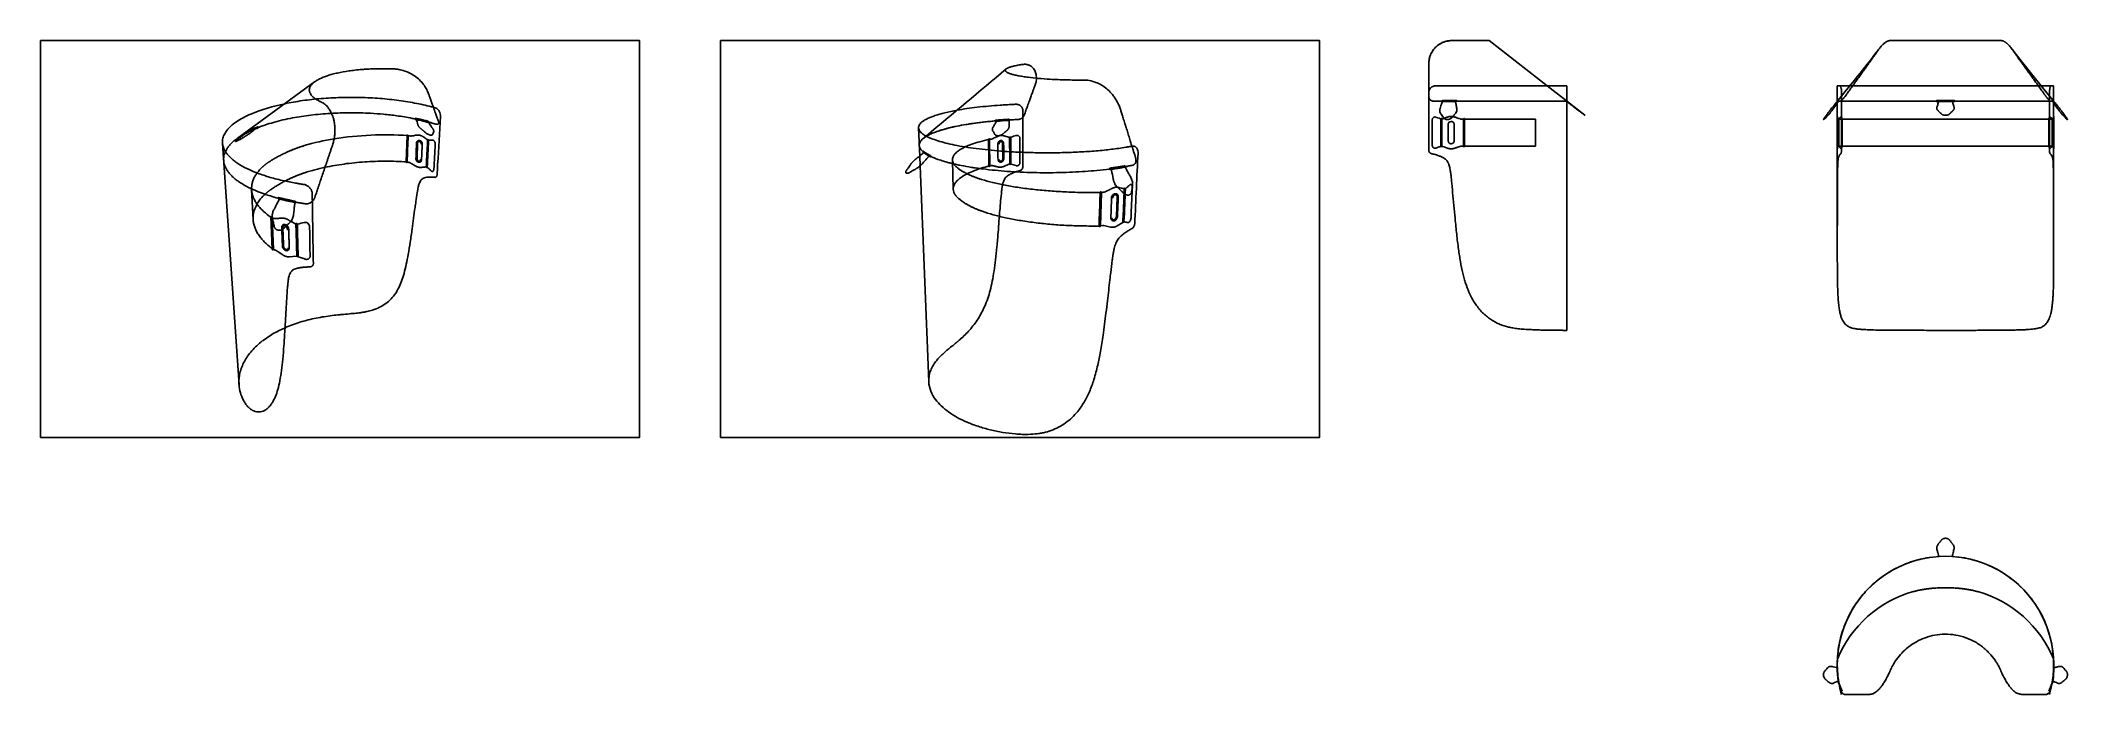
# Model space of a CAD drawing. Header units: millimetres. Extents: x 0 to 1874, y -238 to 367.
import ezdxf

# ---------------------------------------------------------------- set-up
doc = ezdxf.new("R2010")
doc.units = ezdxf.units.MM
doc.header["$MEASUREMENT"] = 0
doc.layers.add('Make2D$hidden$lines', color=7, linetype='Continuous', true_color=0xffffff)
doc.layers.add('Make2D$visible$lines', color=178, linetype='Continuous', true_color=0x000000)

msp = doc.modelspace()

# ---------------------------------------------------------------- linework, layer by layer
at = {"layer": 'Make2D$hidden$lines'}
for p, q in [((1392.8, 324.8), (1410.6, 310.9)), ((1672.5, 324.8), (1760.9, 324.8)), ((1849.4, 324.8), (1760.9, 324.8)), ((1308.3, 310.3), (1308.3, 310.3)), ((1309.4, 310.6), (1349.9, 310.6)), ((1355, 310.6), (1309.4, 310.6)), ((1366.1, 310.6), (1356, 310.6)), ((1410.6, 310.6), (1367.6, 310.6)), ((1367.6, 310.6), (1410.6, 310.6)), ((1660.9, 310.6), (1660.9, 310.6)), ((1660.9, 309), (1660.9, 310.6)), ((1752.3, 310.6), (1660.9, 310.6)), ((1661.4, 311.2), (1664.8, 315.4)), ((1662.1, 310.5), (1662.1, 310.6)), ((1857, 315.4), (1860.4, 311.2)), ((1860.9, 310.6), (1857, 310.6)), ((1860.9, 310.6), (1860.9, 309)), ((1860.9, 310.6), (1860.9, 310.6)), ((1860.9, 310.6), (1860.9, 310.6)), ((1294.5, 269), (1294.5, 294.1)), ((1295.5, 294.3), (1295.5, 269)), ((1315.3, 269.1), (1315.3, 294.1)), ((1378.3, 294.1), (1316.4, 294.1)), ((1378.3, 294.1), (1382, 294.1)), ((1382, 294.1), (1382, 269.1)), ((1660.9, 291.7), (1660.9, 296.5)), ((1661, 294.1), (1661, 269.1)), ((1665.4, 294.1), (1661, 294.1)), ((1662.2, 294.5), (1662.2, 268.8)), ((1662.3, 294.1), (1662.3, 294.6)), ((1662.3, 268.7), (1662.3, 294.1)), ((1856.5, 294.1), (1860.9, 294.1)), ((1859.6, 294.1), (1859.6, 294.6)), ((1859.6, 268.7), (1859.6, 294.1)), ((1859.7, 294.5), (1859.7, 268.8)), ((1860.9, 296.5), (1860.9, 291.7)), ((1860.9, 294.1), (1860.9, 269.1)), ((338.9, 279), (337.9, 254.6)), ((815.9, 276.2), (818.6, 278.4)), ((818.9, 261.3), (816.2, 263.2)), ((876.7, 275.4), (877, 250.9)), ((896.1, 277.2), (896.2, 252.8)), ((1316.4, 269.1), (1378.3, 269.1)), ((1660.9, 266.7), (1660.9, 271.6)), ((1661, 269.1), (1665.4, 269.1)), ((1860.9, 269.1), (1856.5, 269.1)), ((1860.9, 271.6), (1860.9, 266.7)), ((813, 250.9), (812.7, 260)), ((818.9, 261.3), (821.5, 259.8)), ((843.7, 229.3), (842.9, 256.3)), ((196.5, 201.4), (195.1, 228.8)), ((979.7, 195.4), (980.7, 226.3)), ((1002.7, 229.7), (1002.5, 224.7)), ((215.2, 173.8), (214, 202.9)), ((223.1, 191.9), (223, 194)), ((237.4, 197.1), (237.3, 197.1)), ((1662.6, -227.9), (1665.5, -234.5)), ((1859.3, -227.9), (1856.4, -234.5)), ((1859.7, -225.8), (1859.6, -226)), ((1859.6, -226), (1859.6, -226))]:
    msp.add_line(p, q, dxfattribs=at)
for points in [[(1660.8, 267.8), (1660.9, 269.1), (1661, 269.1)], [(1861.1, 267.8), (1861, 269.1), (1860.9, 269.1)]]:
    msp.add_lwpolyline(points, dxfattribs=at)
for centre, radius, start, end in [((137, 1559.8), 1970.5, 320.6583, 320.6589), ((1662.5, 313.8), 3.39, 288.2025, 313.8468), ((1862.3, 310.8), 2.61, 182.5365, 184.5026), ((346.5, 294.4), 0.428, 78.1991, 197.426), ((873.4, 151), 139.1, 101.5045, 108.3178), ((878.7, 130.8), 159.9, 101.3321, 107.3016), ((1295, 294.1), 0.483, 161.2539, 179.9965), ((305.1, 63.3), 215.2, 99.0103, 106.5587), ((1370.9, -1484130.9), 1484400, 89.9995717, 89.9997135), ((302.1, 66.7), 187, 102.0779, 107.9976), ((852.6, 229.6), 8.94, 181.7791, 199.7491), ((264.9, 10.6), 98.7, 113.1648, 127.333), ((1760.4, -246), 107.5, 105.7808, 157.4896), ((1761.5, -246), 107.5, 22.5304, 74.2192), ((1768.3, -212.1), 107.5, 180.189, 187.0327), ((1753.6, -212.1), 107.5, 352.9756, 359.8122)]:
    msp.add_arc(centre, radius, start, end, dxfattribs=at)
for points, knots in [([(1285.5, 354.7), (1285.8, 355.4), (1286.6, 356.8), (1288.4, 359.4), (1291.3, 362.2), (1294.4, 364.2), (1296.6, 365.1), (1297.7, 365.5), (1298.8, 365.9), (1300.7, 366.3), (1302.6, 366.6), (1304.3, 366.7), (1304.9, 366.7), (1309.8, 366.7), (1317.3, 366.7), (1327.4, 366.7), (1333.4, 366.7), (1337.2, 366.7), (1338.4, 366.7), (1338.9, 366.7)], [0, 0, 0, 0, 2.363486, 4.766233, 9.573053, 14.326533, 15.6004, 16.686734, 17.888736, 19.084802, 22.515222, 23.845474, 24.070792, 24.226819, 38.759843, 46.475089, 54.423429, 56.749384, 58.052352, 58.052352, 58.052352, 58.052352]), ([(920.6, 331.9), (920.6, 331), (920.4, 329.1), (919.9, 327), (919.5, 325.9), (919.2, 325.2), (918.7, 323.7), (917.8, 321.4), (916.7, 318.3), (915.5, 314.8), (913.9, 310.5), (912.7, 307), (911.6, 304.1), (910.6, 301.4), (909.9, 299.2), (909.3, 297.6), (909.2, 297.3), (909, 296.9), (908.6, 296.4), (908.2, 295.9), (907.8, 295.5), (907.3, 295.2), (906.7, 294.8), (906.1, 294.5), (905.5, 294.2), (904.7, 294), (903.9, 293.8), (903.2, 293.7), (902.9, 293.7), (902.7, 293.7), (901.5, 293.7), (900.1, 293.6), (898.4, 293.5), (897.5, 293.5), (896.9, 293.4), (896.5, 293.4), (896.3, 293.4), (896.1, 293.3), (895.8, 293.2), (895.7, 293.1), (895.6, 293), (895.5, 292.9), (895.4, 292.7), (895.4, 292.7), (895.4, 292.6), (895.4, 292.6), (895.4, 292.2), (895.4, 290.7), (895.4, 289), (895.4, 287.5), (895.4, 287.3), (895.3, 286.9), (895.2, 286.2), (894.9, 285.6), (894.6, 285), (894.2, 284.5), (893.9, 284.1), (893.5, 283.8), (893.4, 283.6), (892.1, 282.6), (890.8, 281.5), (889.5, 280.3), (889.3, 280.1), (889.2, 280.1), (889.1, 280), (888.9, 279.8), (888.6, 279.6), (888.1, 279.4), (887.4, 279.1), (886.6, 278.9), (886, 278.8), (885.3, 278.7), (884.7, 278.7), (884, 278.9), (883.4, 279), (883.1, 279.2), (882.8, 279.4), (882.5, 279.6), (882.4, 279.8), (882.3, 279.9), (881.8, 280.7), (881.1, 281.7), (880.5, 282.8), (880.2, 283.1), (880.1, 283.4), (879.9, 283.9), (879.9, 284.5), (879.9, 285.1), (880, 285.7), (880.2, 286.1), (880.4, 286.5), (880.5, 286.7), (880.9, 287.3), (881.5, 288.4), (882.4, 290), (883.1, 291.1), (883.4, 291.8), (883.5, 291.9), (883.5, 292), (883.5, 292.2), (883.4, 292.3), (883.3, 292.4), (883.2, 292.4), (883, 292.5), (882.9, 292.5), (882.7, 292.5), (881.9, 292.4), (880.4, 292.3), (877.6, 292), (874.7, 291.7), (871.7, 291.4), (868.4, 291), (864.5, 290.5), (859.9, 289.8), (854.2, 288.9), (849.9, 288.2), (847.2, 287.6)], [0, 0, 0, 0, 1.149417, 2.359964, 2.551935, 2.582855, 3.369312, 4.455133, 5.586352, 7.394358, 9.029126, 11.133105, 11.935833, 12.773489, 14.670198, 14.775895, 14.806721, 15.102885, 15.321427, 15.568766, 15.799331, 16.056738, 16.323706, 16.597133, 16.890795, 17.14922, 17.652368, 17.900625, 17.978122, 18.011633, 18.094952, 19.447351, 19.794177, 20.163339, 20.517241, 20.564756, 20.593398, 20.773652, 20.899854, 20.94086, 20.986523, 21.072276, 21.122402, 21.159282, 21.170418, 21.181406, 21.210808, 21.56506, 23.10059, 23.292946, 23.323824, 23.438834, 23.755485, 24.118308, 24.321584, 24.557491, 24.843781, 25.010035, 25.12806, 25.159962, 26.950972, 27.22528, 27.265845, 27.322051, 27.378895, 27.467034, 27.587702, 27.806606, 28.164446, 28.541502, 28.757958, 28.939091, 29.321632, 29.578925, 29.833527, 29.970205, 30.099499, 30.262286, 30.334397, 30.36928, 30.387147, 31.558727, 31.868719, 31.908391, 32.054878, 32.251201, 32.531472, 32.761695, 33.025651, 33.232841, 33.405981, 33.44244, 33.556186, 34.300868, 34.95456, 35.846105, 35.874739, 35.906707, 35.961502, 36.042055, 36.08579, 36.124518, 36.171607, 36.222939, 36.320193, 36.340489, 36.439032, 37.30509, 38.247048, 39.8289, 40.856762, 41.895531, 43.898192, 45.727608, 47.58089, 50.956578, 50.956578, 50.956578, 50.956578]), ([(304.9, 299.5), (298.7, 299.8), (286.3, 300.1), (270.9, 299.7), (258.8, 298.7), (247.1, 297.5), (235.5, 295.8), (224, 293.4), (215.5, 291.2), (208.7, 289.1), (203.8, 287.4), (201.4, 286.5), (200.3, 286.1), (200.1, 286), (199.9, 285.9), (199.6, 285.8), (199.4, 285.6), (199.2, 285.5), (199, 285.4), (198.9, 285.3), (198.9, 285.3), (198.8, 285.3), (198.8, 285.2), (198.7, 285.2), (197.7, 284.3), (196.5, 283.3), (195.3, 282.3), (194.9, 282), (194.6, 281.7), (194.1, 281.3), (193.4, 280.9), (192.7, 280.4), (192, 280), (191.5, 279.6), (191, 279.3), (190.3, 278.9), (189.6, 278.4), (188.7, 277.9), (187.9, 277.4), (186.7, 276.7), (185.7, 276.1), (184.7, 275.5), (183.8, 275), (182.5, 274.3), (181.6, 273.8), (180.9, 273.5), (180.6, 273.4), (180.4, 273.4), (180.3, 273.3), (180.3, 273.3), (180.2, 273.3), (180.2, 273.4), (180.2, 273.4), (180.2, 273.5), (180.4, 273.8), (180.8, 274.2), (181.2, 274.6), (181.3, 274.8), (181.4, 274.9), (181.5, 275), (181.7, 275.2), (182, 275.4), (182.3, 275.6), (182.6, 275.9), (183, 276.2), (183.5, 276.6), (184.3, 277.2), (186.4, 278.7), (188.5, 280.1), (190, 281.2), (190.3, 281.4), (190.4, 281.5), (190.4, 281.5), (190.5, 281.6), (190.5, 281.6), (190.5, 281.6), (190.4, 281.6), (190.4, 281.6), (189.7, 281.2), (188.3, 280.4), (185.4, 278.8), (183.2, 277.3), (181.8, 276.3)], [0, 0, 0, 0, 7.614317, 15.130355, 18.830734, 22.476036, 29.416495, 33.192147, 36.782169, 40.155061, 41.93698, 43.116609, 43.284606, 43.30162, 43.381967, 43.600381, 43.642729, 43.760657, 43.829022, 43.900647, 43.928805, 43.945232, 43.955898, 43.961195, 44.020276, 45.584685, 45.945464, 45.979524, 46.162506, 46.437137, 46.771202, 47.103605, 47.486359, 47.768723, 47.93552, 48.070463, 48.775678, 49.051211, 49.326673, 49.946242, 50.667678, 50.760191, 51.399146, 51.999967, 52.507929, 52.69322, 52.83938, 52.900696, 52.938783, 52.973087, 52.991115, 52.997953, 53.009654, 53.02505, 53.071391, 53.485883, 53.739946, 53.766422, 53.802546, 53.83665, 53.972966, 54.105801, 54.259137, 54.432299, 54.648978, 54.883669, 55.137278, 55.92396, 58.001145, 58.214938, 58.274925, 58.347246, 58.382925, 58.392454, 58.397573, 58.400715, 58.407475, 58.426901, 58.499184, 59.257721, 60.446416, 62.515008, 62.515008, 62.515008, 62.515008]), ([(363.2, 305), (358.1, 306.4), (347.5, 308.8), (331, 311.5), (313.6, 313.4), (295.6, 314.3), (277.5, 314.2), (259.6, 313.3), (242.3, 311.4), (231.1, 309.4), (225.7, 308.3)], [0, 0, 0, 0, 6.413243, 13.224441, 20.438877, 27.811856, 35.243804, 42.541635, 49.694822, 56.471576, 56.471576, 56.471576, 56.471576]), ([(363.2, 305), (363.8, 303.2), (364.9, 300.2), (366.5, 295.7), (367.4, 293.1), (368, 291.4), (368.1, 291.1), (368.2, 290.5), (368.1, 290.1), (367.9, 289.8), (367.6, 289.6), (367.3, 289.4), (366.9, 289.3), (366.1, 289.3), (365.4, 289.4), (365, 289.6), (364.4, 289.7), (363.6, 290), (362.7, 290.2), (361.9, 290.5), (360.9, 290.8), (360, 291), (359.6, 291.1), (359.3, 291.2), (359.2, 291.2), (359, 291.2), (358.9, 291.2), (358.8, 291.1), (358.8, 291), (358.8, 290.9), (358.9, 290.8), (358.9, 290.6), (359.8, 289.4), (360.9, 287.7), (362.1, 286), (362.5, 285.4), (362.6, 285.2), (362.8, 285), (363, 284.6), (363.2, 284.2), (363.3, 283.9), (363.4, 283.5), (363.5, 283.1), (363.6, 282.7), (363.5, 282.4), (363.5, 282.1), (363.4, 282), (363.1, 281.3), (362.7, 280.6), (362.3, 279.8), (362.2, 279.7), (362.2, 279.7), (362.1, 279.6), (362.1, 279.5), (362, 279.5), (361.8, 279.4), (361.7, 279.3), (361.5, 279.2), (361.2, 279.2), (361, 279.2), (360.7, 279.2), (360.4, 279.3), (360.1, 279.3), (359.6, 279.5), (358.9, 279.7), (358.2, 280.1), (357.2, 280.6), (356.4, 281.1), (355.9, 281.6), (355.4, 282), (354.9, 282.4), (354.2, 283.1), (353.7, 283.5), (353.1, 284), (352.4, 284.6), (351.8, 285.1), (351.2, 285.6), (350.7, 286.1), (350.1, 286.7), (349.6, 287.3), (349.2, 287.9), (348.9, 288.4), (348.8, 288.8), (348.7, 288.9), (348.5, 289.8), (348.1, 291.3), (347.8, 292.8), (347.6, 293.4), (347.6, 293.4), (347.6, 293.4), (347.6, 293.5), (347.5, 293.5), (347.5, 293.6), (347.5, 293.6), (347.4, 293.7)], [0, 0, 0, 0, 2.355556, 3.89725, 5.773664, 5.793531, 6.020265, 6.217985, 6.459023, 6.544921, 6.687203, 6.822584, 6.943073, 7.249893, 7.738246, 7.8337, 7.855429, 8.489738, 8.747642, 9.006371, 9.619344, 9.948547, 10.1599, 10.179012, 10.251181, 10.312914, 10.363033, 10.408255, 10.432477, 10.485763, 10.566378, 10.590352, 10.665461, 12.34465, 13.094779, 13.223827, 13.260313, 13.375161, 13.551851, 13.741441, 13.89803, 14.044565, 14.199409, 14.357675, 14.532758, 14.620375, 14.685856, 14.70242, 15.563097, 15.70883, 15.729029, 15.747155, 15.774092, 15.80478, 15.868986, 15.921417, 16.011915, 16.084231, 16.182838, 16.291247, 16.384569, 16.521748, 16.627514, 16.803065, 17.18264, 17.481631, 17.810941, 18.545681, 18.636851, 18.674721, 19.311425, 19.469883, 19.850286, 20.103906, 20.420962, 20.975353, 21.052472, 21.416148, 21.762868, 22.085495, 22.381441, 22.645922, 22.806827, 22.851158, 22.8692, 23.9477, 24.675245, 24.707189, 24.717761, 24.733385, 24.749845, 24.768994, 24.805519, 24.84511, 24.84511, 24.84511, 24.84511]), ([(821.1, 51.3), (821, 52.9), (821.2, 56.1), (822.4, 60.9), (824.5, 65.5), (827.2, 69.7), (830.4, 73.6), (833.9, 77.1), (837.3, 80), (840.9, 83), (843.7, 85.2), (846.4, 87.4), (848.3, 89), (851.1, 91.4), (854.7, 94.8), (859, 99.3), (863, 104.2), (868, 111.4), (872.2, 119.4), (875.7, 128.3), (878, 136), (879.9, 144.6), (881.5, 154), (882.9, 164.7), (884.1, 176.5), (885.4, 191.9), (886.4, 205.3), (887.4, 217.2), (888, 223.4), (888.5, 228.3), (888.9, 231.6), (889.5, 234.4), (890.3, 237), (891.2, 238.9), (892.4, 240.5), (894, 241.9), (896, 243.2), (898.5, 244.3), (901, 245.3), (903, 245.9), (904.4, 246.3), (905.1, 246.5), (905.5, 246.6), (905.6, 246.6), (905.7, 246.7), (905.9, 246.8), (906.6, 247.1), (907.2, 247.6), (907.6, 248.2), (907.7, 248.5), (907.8, 248.9), (907.9, 249.2), (907.9, 249.4), (907.9, 253), (907.9, 270.5), (907.9, 288), (908, 302.1), (908, 302.6), (907.8, 303.4), (907.4, 304.7), (906.7, 305.6), (905.7, 306.7), (904.5, 307.3), (903.2, 307.7), (902.4, 307.8), (902, 307.8), (901.8, 307.8), (901.2, 307.8), (899.9, 307.7), (897.7, 307.6), (895.2, 307.5), (891.6, 307.3), (881.8, 306.7), (869.7, 305.6), (856.4, 303.9), (850.2, 302.9), (847.2, 302.3)], [0, 0, 0, 0, 1.954331, 3.909615, 5.954256, 8.116073, 10.014074, 12.095133, 14.221562, 15.440237, 17.752713, 18.669784, 19.701254, 20.708892, 23.267287, 25.682943, 28.342033, 30.975378, 36.292213, 39.406373, 42.644354, 46.171799, 50.158702, 54.275361, 59.278996, 64.717537, 73.133527, 75.668495, 79.373181, 80.698802, 81.74946, 83.344033, 84.26856, 85.086085, 85.869413, 86.658226, 87.62551, 88.781967, 90.017929, 90.891346, 91.334074, 91.777146, 91.839478, 91.853333, 91.88242, 91.976538, 92.14843, 92.767002, 92.917239, 93.06626, 93.203346, 93.349706, 93.452712, 93.473769, 97.740379, 114.822251, 114.85552, 114.923149, 115.452508, 115.881909, 116.554926, 116.834644, 117.676886, 118.156246, 118.524725, 118.657884, 118.698698, 118.738164, 119.373219, 120.325581, 121.360402, 122.473902, 124.672895, 133.437596, 137.321627, 141.049076, 141.049076, 141.049076, 141.049076]), ([(1308.4, 299.9), (1308.2, 299.7), (1308.1, 299.5), (1307.6, 299), (1307.1, 298.4), (1306, 297.1), (1305.1, 296.1), (1304.5, 295.4), (1304.5, 295.3), (1304.4, 295.2), (1304.2, 295), (1303.9, 294.8), (1303.6, 294.6), (1303.2, 294.3), (1302.6, 294.1), (1301.8, 293.8), (1301.2, 293.7), (1300.2, 293.7), (1299.3, 293.8), (1298.3, 294.2), (1297.7, 294.6), (1297.4, 294.9), (1297.3, 295), (1297.2, 295.1), (1297.1, 295.2), (1296.7, 295.7), (1295.9, 296.9), (1295, 298.1), (1294.4, 298.9), (1294.3, 299), (1294.2, 299.2), (1294, 299.6), (1293.7, 300.1), (1293.6, 300.6), (1293.4, 301.1), (1293.4, 301.6), (1293.4, 302.1), (1293.4, 302.6), (1293.5, 303.1), (1293.6, 303.4), (1293.7, 303.7), (1294, 304.7), (1294.6, 306.7), (1295.2, 308.6), (1295.6, 309.7), (1295.6, 309.7), (1295.6, 309.7), (1295.6, 309.8), (1295.6, 310), (1295.6, 310.2), (1295.5, 310.3), (1295.4, 310.4), (1295.2, 310.5), (1295, 310.6), (1294.8, 310.6), (1294.7, 310.6), (1293.7, 310.6), (1291.6, 310.6), (1289.5, 310.6), (1288.3, 310.6), (1287.9, 310.6), (1287.2, 310.7), (1286.4, 310.9), (1285.7, 311.2), (1285.1, 311.5), (1284.6, 311.9), (1284.2, 312.4), (1283.8, 312.9), (1283.5, 313.6), (1283.3, 314.2), (1283.3, 314.6)], [0, 0, 0, 0, 0.733482, 0.815, 2.067898, 3.199245, 5.788068, 5.980038, 6.007991, 6.121377, 6.373237, 6.83352, 7.194414, 7.612357, 8.280354, 8.954954, 10.091483, 10.356847, 11.709273, 12.947741, 13.565493, 13.901147, 14.130228, 14.214389, 14.263532, 14.337694, 16.226341, 18.55782, 18.981405, 19.042805, 19.151, 19.679755, 20.245783, 20.775174, 21.34528, 21.803082, 22.301741, 22.802626, 23.305003, 23.753386, 23.799711, 24.190019, 26.835303, 30.148728, 30.219367, 30.231136, 30.249432, 30.324319, 30.553764, 30.687073, 30.842351, 30.989235, 31.209338, 31.467381, 31.617385, 31.696355, 31.707544, 34.651936, 37.981731, 38.113538, 38.288506, 39.207683, 40.177815, 40.832029, 41.517489, 42.144755, 42.753448, 43.345225, 43.95997, 45.130123, 45.130123, 45.130123, 45.130123]), ([(1308.3, 310.3), (1308.2, 310.2), (1308.1, 310), (1308.1, 309.9), (1308.1, 309.7), (1308.3, 309), (1308.6, 307), (1309, 305), (1309.3, 303.5), (1309.3, 302.8), (1309.2, 301.6), (1308.8, 300.6), (1308.5, 300.2)], [0, 0, 0, 0, 0.308941, 0.541478, 0.590655, 0.620802, 2.808047, 6.62431, 6.679456, 7.412469, 8.842313, 10.383459, 10.383459, 10.383459, 10.383459]), ([(1660.9, 310.6), (1660.9, 310.6), (1660.9, 310.5), (1660.9, 310.4), (1661, 310.3), (1661, 310.3), (1661, 310.3), (1661, 310.3), (1661, 310.3), (1661, 310.3), (1661, 310.3), (1661, 310.3), (1661.1, 310.3), (1661.2, 310.3), (1661.3, 310.3), (1661.5, 310.3), (1661.7, 310.3), (1661.8, 310.3), (1661.9, 310.3)], [0, 0, 0, 0, 0.144206, 0.249822, 0.318126, 0.336343, 0.340788, 0.341286, 0.342564, 0.343238, 0.344752, 0.369263, 0.471922, 0.529114, 0.677888, 0.843329, 1.14867, 1.274112, 1.274112, 1.274112, 1.274112]), ([(1752.3, 310.6), (1752.3, 310.7), (1752.3, 310.8), (1752.4, 311.1), (1752.5, 311.2), (1752.7, 311.3), (1752.8, 311.3), (1752.8, 311.3), (1753, 311.3), (1753.4, 311.3), (1755.1, 311.3), (1757.7, 311.2), (1760, 311.2), (1760.9, 311.2)], [0, 0, 0, 0, 0.220681, 0.450458, 0.673587, 0.825699, 0.910784, 0.950526, 0.987448, 1.353777, 2.171812, 6.305773, 9.067388, 9.067388, 9.067388, 9.067388]), ([(1767.4, 310.3), (1767.3, 310.2), (1767.3, 310.1), (1767.3, 310), (1767.5, 309.2), (1768, 307.9), (1768.5, 306.4), (1768.7, 305.6), (1768.8, 305.2), (1769, 304.7), (1769, 303.9), (1768.7, 303.1), (1768.3, 302.5), (1768.1, 302.2), (1767.9, 302), (1767.8, 301.9), (1767.7, 301.8), (1767.1, 301.2), (1766.4, 300.5), (1765.6, 299.8), (1765.2, 299.4), (1764.9, 299.1), (1764.5, 298.7), (1764.2, 298.5), (1763.5, 298.1), (1762.7, 297.9), (1761.9, 297.7), (1760.9, 297.6), (1760, 297.7), (1759.1, 297.8), (1758.3, 298.1), (1757.7, 298.5), (1757.3, 298.7), (1757, 299.1), (1756.5, 299.6), (1755.5, 300.5), (1754.7, 301.3), (1754.1, 301.8), (1754.1, 301.9), (1754, 302), (1753.8, 302.2), (1753.6, 302.4), (1753.4, 302.7), (1753.1, 303.2), (1752.9, 303.9), (1752.9, 304.7), (1753, 305.2), (1753.1, 305.4), (1753.2, 305.8), (1753.7, 307.3), (1754.2, 308.8), (1754.6, 310), (1754.6, 310.1), (1754.5, 310.2), (1754.5, 310.3)], [0, 0, 0, 0, 0.177565, 0.355188, 0.375522, 2.624118, 4.464943, 5.136238, 5.164565, 5.629002, 6.613473, 7.625661, 8.209403, 8.593887, 8.87386, 9.003852, 9.028809, 9.205376, 11.561849, 12.031529, 12.384114, 13.336197, 13.370161, 13.865483, 14.676638, 15.494595, 16.394014, 17.344289, 18.274239, 19.174892, 20.066233, 20.840613, 21.322535, 21.360308, 22.409656, 23.290412, 25.529715, 25.669817, 25.707233, 25.803295, 26.084163, 26.468775, 26.738283, 27.053927, 28.066934, 29.051274, 29.531376, 29.558107, 29.767366, 30.72637, 34.321321, 34.342371, 34.512763, 34.699574, 34.699574, 34.699574, 34.699574]), ([(1769.6, 310.6), (1769.6, 310.7), (1769.6, 310.8), (1769.5, 311.1), (1769.3, 311.2), (1769.2, 311.3), (1769.1, 311.3), (1769.1, 311.3), (1768.9, 311.3), (1768.5, 311.3), (1766.7, 311.3), (1764.2, 311.2), (1761.9, 311.2), (1760.9, 311.2)], [0, 0, 0, 0, 0.219232, 0.44901, 0.672138, 0.824251, 0.909336, 0.949078, 0.986, 1.352329, 2.170364, 6.304325, 9.06594, 9.06594, 9.06594, 9.06594]), ([(1857, 311.4), (1857.1, 311.4), (1857.2, 311.3), (1857.3, 311.2), (1857.5, 311), (1857.7, 310.9), (1857.8, 310.8), (1858, 310.8), (1858.1, 310.7), (1858.2, 310.7), (1858.3, 310.6), (1858.3, 310.6), (1858.3, 310.6), (1858.3, 310.6), (1858.5, 310.6), (1858.9, 310.6), (1859.3, 310.6), (1859.6, 310.6), (1859.6, 310.6), (1859.6, 310.6)], [0, 0, 0, 0, 0.103051, 0.426578, 0.619714, 0.81499, 0.972175, 1.128412, 1.278344, 1.375667, 1.470133, 1.512938, 1.533545, 1.544057, 1.552252, 1.925195, 2.792515, 2.79443, 2.805094, 2.805094, 2.805094, 2.805094]), ([(1860.9, 310.6), (1860.9, 310.6), (1860.9, 310.5), (1860.9, 310.4), (1860.9, 310.3), (1860.9, 310.3), (1860.9, 310.3), (1860.9, 310.3), (1860.9, 310.3), (1860.9, 310.3), (1860.9, 310.3), (1860.9, 310.3), (1860.8, 310.3), (1860.7, 310.3), (1860.6, 310.3), (1860.4, 310.3), (1860.2, 310.3), (1860, 310.3), (1860, 310.3)], [0, 0, 0, 0, 0.145679, 0.255676, 0.323981, 0.342198, 0.346642, 0.34714, 0.348419, 0.349092, 0.350607, 0.375117, 0.477776, 0.534968, 0.683742, 0.849183, 1.142829, 1.268954, 1.268954, 1.268954, 1.268954]), ([(195.1, 283.5), (194.2, 283.1), (192.5, 282.3), (190.7, 281.4), (189.7, 280.8), (189.7, 280.8), (189.6, 280.8), (189.6, 280.8), (189.6, 280.8), (189.5, 280.9), (189.5, 280.9), (189.4, 281), (189.4, 281.2), (189.4, 281.5), (189.5, 281.7), (189.6, 281.9), (189.7, 281.9), (189.9, 282), (190.1, 282.1), (190.8, 282.5), (191.8, 283), (193.3, 283.7), (194.4, 284.2), (195, 284.5)], [0, 0, 0, 0, 1.081526, 2.401823, 2.426324, 2.443243, 2.462013, 2.478705, 2.49551, 2.517526, 2.531515, 2.57343, 2.671778, 2.784908, 2.894525, 2.982667, 2.992556, 3.043469, 3.161616, 3.398556, 3.915896, 4.603048, 5.399559, 5.399559, 5.399559, 5.399559]), ([(195.1, 283.5), (195.9, 283.9), (197.1, 284.4), (199.1, 285.2), (200.2, 285.7), (200.9, 285.9), (201, 286), (201.1, 286.1), (201.2, 286.3), (201.2, 286.5), (201.2, 286.7), (201.1, 286.9), (201.1, 286.9), (201, 287), (201, 287), (200.9, 287), (200.9, 287), (200.8, 287), (200, 286.6), (198.7, 286.1), (196.8, 285.3), (195.6, 284.8), (195, 284.5)], [0, 0, 0, 0, 1.109578, 1.653148, 2.554317, 2.573122, 2.60093, 2.659148, 2.759145, 2.861115, 2.954551, 3.006919, 3.028364, 3.053929, 3.077175, 3.100264, 3.139723, 3.149214, 3.196666, 4.176273, 4.893162, 5.718209, 5.718209, 5.718209, 5.718209]), ([(347.4, 293.7), (348.5, 293.5), (350.2, 293.1), (352.7, 292.5), (354.6, 292.1), (356.4, 291.6), (357.5, 291.3), (358.2, 291.1), (358.4, 291.1), (358.6, 291.1), (358.8, 291.4), (358.7, 291.6), (358.7, 291.8), (358.7, 291.9), (358.6, 291.9), (358.5, 292), (358.4, 292.1), (358.3, 292.1), (357.6, 292.3), (356.2, 292.7), (354.3, 293.1), (352.8, 293.5), (351.5, 293.8), (350.6, 294), (349.7, 294.2), (348.5, 294.5), (347.4, 294.7), (346.6, 294.9)], [0, 0, 0, 0, 1.261349, 2.211125, 3.154799, 3.649741, 4.45031, 4.530314, 4.540747, 4.663902, 4.791882, 4.883723, 4.941326, 4.977548, 5.018342, 5.07004, 5.144538, 5.156295, 5.196208, 6.070166, 6.922028, 7.522962, 8.006476, 8.492269, 8.683706, 9.067317, 10.048244, 10.048244, 10.048244, 10.048244]), ([(829.7, 283), (828.9, 282.8), (827.4, 282.2), (824.7, 281.2), (821.7, 279.8), (818.5, 278.1), (816.7, 276.8), (815.9, 276.2)], [0, 0, 0, 0, 0.990394, 1.910053, 3.570537, 5.060418, 6.305559, 6.305559, 6.305559, 6.305559]), ([(883, 293.1), (882.9, 293.1), (882.6, 293), (882.5, 292.6), (882.6, 292.2), (882.8, 292.1), (883, 292.1), (883, 292.1), (884.4, 292.2), (886.4, 292.4), (889.1, 292.6), (891.7, 292.8), (893.7, 292.9), (895.1, 293), (895.3, 293), (895.3, 293), (895.4, 293), (895.6, 293.1), (895.8, 293.3), (895.8, 293.5), (895.7, 293.7), (895.6, 293.9), (895.4, 294), (895.3, 294), (894.5, 293.9), (893.2, 293.8), (891.6, 293.7), (890.4, 293.6), (889.7, 293.6), (888.8, 293.5), (887.4, 293.4), (886.1, 293.3), (885.2, 293.3), (884.6, 293.2), (883.9, 293.2), (883.3, 293.1), (883, 293.1)], [0, 0, 0, 0, 0.15311, 0.309293, 0.458892, 0.604339, 0.627938, 0.634419, 0.699247, 2.285842, 3.131689, 4.018537, 5.404704, 5.626174, 5.644832, 5.648678, 5.658803, 5.820649, 5.915741, 5.980143, 6.061043, 6.132404, 6.231031, 6.285102, 6.324902, 7.186295, 7.90089, 8.327815, 8.558465, 8.806344, 9.441274, 10.229685, 10.40414, 10.578385, 10.943222, 11.306845, 11.306845, 11.306845, 11.306845]), ([(1294.5, 294.3), (1294.4, 294.3), (1294.3, 294.3), (1294.2, 294.4), (1293.7, 294.5), (1292.4, 295), (1291, 295.5), (1290, 295.9), (1289.7, 296), (1289.7, 296), (1289.5, 296), (1289.2, 296.1), (1288.9, 296.1), (1288.6, 296.1), (1288.2, 295.9), (1287.6, 295.6), (1287, 295.1), (1286.6, 294.2), (1286.4, 293.5), (1286.4, 293.1), (1286.4, 285.4), (1286.4, 277.8), (1286.4, 269.8), (1286.5, 269.1), (1286.9, 268.3), (1287.5, 267.7), (1288.1, 267.3), (1288.6, 267.2), (1289, 267.1), (1289.4, 267.2), (1289.7, 267.2), (1289.7, 267.3), (1290.8, 267.6), (1292.2, 268.2), (1293.7, 268.7), (1294.2, 268.9), (1294.3, 268.9), (1294.4, 268.9), (1294.5, 269)], [0, 0, 0, 0, 0.259014, 0.273647, 0.474281, 1.805611, 4.312503, 5.033628, 5.068589, 5.138111, 5.284368, 5.658958, 5.867649, 6.128179, 6.706323, 7.078308, 8.075906, 9.095445, 10.105467, 10.205375, 10.221958, 33.133213, 33.162125, 34.249609, 35.100832, 35.923902, 36.694354, 37.062403, 37.477812, 38.097065, 38.213884, 38.232824, 38.304041, 41.540326, 42.871688, 43.06098, 43.075492, 43.334181, 43.334181, 43.334181, 43.334181]), ([(1305.4, 296.5), (1305.2, 296.5), (1304.6, 296.6), (1303.5, 296.6), (1302.3, 296.5), (1301.4, 296.3), (1301.1, 296.1), (1300.9, 296.1), (1300.4, 295.9), (1299.2, 295.5), (1298.1, 295.1), (1297.4, 294.9)], [0, 0, 0, 0, 0.864886, 1.678857, 3.296712, 4.353213, 4.459274, 4.498402, 4.695671, 6.098562, 8.264249, 8.264249, 8.264249, 8.264249]), ([(1661, 294.1), (1661, 294.1), (1660.9, 294.1), (1660.9, 294.1), (1660.9, 294.1), (1660.9, 294.1), (1660.9, 294.1), (1660.9, 294.1), (1660.9, 294.2), (1660.9, 294.2), (1660.8, 294.3), (1660.8, 294.5), (1660.8, 294.9), (1660.8, 295.2), (1660.8, 295.4)], [0, 0, 0, 0, 0.111616, 0.13625, 0.138671, 0.144645, 0.149681, 0.15746, 0.175852, 0.202998, 0.278053, 0.454664, 0.797222, 1.425198, 1.425198, 1.425198, 1.425198]), ([(1661, 294.1), (1661, 294.2), (1661, 294.4), (1661, 294.6), (1661, 294.6), (1661, 294.6), (1661, 294.6), (1661.1, 294.6), (1661.1, 294.6), (1661.1, 294.5), (1661.1, 294.4), (1661.1, 294.2), (1661.1, 294.1), (1661.1, 293.5), (1661.1, 285.2), (1661.1, 276.8), (1661.1, 268.9), (1661.1, 268.8), (1661.1, 268.7), (1661.1, 268.6), (1661.1, 268.6), (1661, 268.6), (1661, 268.6), (1661, 268.6), (1661, 268.7), (1661, 268.8), (1661, 269), (1661, 269.1), (1661, 277.5), (1661, 285.8), (1661, 294.1)], [0, 0, 0, 0, 0.355037, 0.461818, 0.490817, 0.498631, 0.502302, 0.506133, 0.514386, 0.545693, 0.654863, 0.994699, 1.009473, 1.016861, 2.755372, 26.004831, 26.180863, 26.352334, 26.466874, 26.49592, 26.503758, 26.507445, 26.511259, 26.519488, 26.546732, 26.652127, 26.999643, 27.014417, 27.021805, 52.009775, 52.009775, 52.009775, 52.009775]), ([(1662.3, 294.6), (1662.8, 295), (1663.4, 295.5), (1664, 296), (1664.1, 296), (1664.1, 296), (1664.1, 296), (1664.2, 296.1), (1664.3, 296.1), (1664.4, 296.1), (1664.5, 296), (1664.7, 295.9), (1664.8, 295.8), (1664.8, 295.8)], [0, 0, 0, 0, 2.233162, 2.260789, 2.312986, 2.335232, 2.385383, 2.433852, 2.575744, 2.668719, 2.764238, 2.971328, 3.211557, 3.211557, 3.211557, 3.211557]), ([(1859.6, 294.6), (1859, 295), (1858.4, 295.5), (1857.8, 296), (1857.8, 296), (1857.8, 296), (1857.7, 296), (1857.7, 296.1), (1857.6, 296.1), (1857.5, 296.1), (1857.3, 296), (1857.2, 295.9), (1857.1, 295.8), (1857, 295.8)], [0, 0, 0, 0, 2.233162, 2.260789, 2.312986, 2.335232, 2.385383, 2.433852, 2.575744, 2.668719, 2.764238, 2.971328, 3.211557, 3.211557, 3.211557, 3.211557]), ([(1860.8, 294.1), (1860.8, 294.2), (1860.8, 294.4), (1860.8, 294.6), (1860.8, 294.6), (1860.8, 294.6), (1860.8, 294.6), (1860.8, 294.6), (1860.8, 294.6), (1860.8, 294.5), (1860.8, 294.4), (1860.8, 294.2), (1860.8, 294.1), (1860.8, 293.5), (1860.8, 285.2), (1860.8, 276.8), (1860.8, 268.9), (1860.8, 268.8), (1860.8, 268.7), (1860.8, 268.6), (1860.8, 268.6), (1860.8, 268.6), (1860.8, 268.6), (1860.8, 268.6), (1860.8, 268.7), (1860.8, 268.8), (1860.8, 269), (1860.8, 269.1), (1860.8, 277.5), (1860.8, 285.8), (1860.8, 294.1)], [0, 0, 0, 0, 0.355037, 0.461818, 0.490817, 0.498631, 0.502302, 0.506133, 0.514386, 0.545693, 0.654863, 0.994699, 1.009473, 1.016861, 2.755372, 26.004831, 26.180863, 26.352334, 26.466874, 26.49592, 26.503758, 26.507445, 26.511259, 26.519488, 26.546732, 26.652127, 26.999643, 27.014417, 27.021805, 52.009775, 52.009775, 52.009775, 52.009775]), ([(1860.9, 294.1), (1860.9, 294.1), (1860.9, 294.1), (1861, 294.1), (1861, 294.1), (1861, 294.1), (1861, 294.1), (1861, 294.1), (1861, 294.2), (1861, 294.2), (1861, 294.3), (1861, 294.5), (1861.1, 294.9), (1861.1, 295.2), (1861.1, 295.4)], [0, 0, 0, 0, 0.111616, 0.13625, 0.138671, 0.144645, 0.149681, 0.15746, 0.175852, 0.202998, 0.278053, 0.454664, 0.797222, 1.425198, 1.425198, 1.425198, 1.425198]), ([(181.8, 276.3), (180.7, 275.5), (178.8, 274), (176.2, 271.6), (174, 269.1), (172.2, 266.6), (170.8, 264), (169.8, 261.4), (169.3, 258.7), (169.2, 256.9), (169.3, 256.1)], [0, 0, 0, 0, 1.552042, 2.985811, 4.352478, 5.621013, 6.792272, 7.910814, 8.997282, 10.088911, 10.088911, 10.088911, 10.088911]), ([(339.9, 278.9), (340.1, 278.8), (340.7, 278.7), (341.4, 278.6), (341.8, 278.5), (342, 278.5), (342.2, 278.5), (342.4, 278.5), (342.7, 278.5), (344.1, 278.7), (345.6, 278.9), (347.1, 279.2), (347.4, 279.2), (347.7, 279.3), (348, 279.3), (348.9, 279.4), (350.2, 279.3), (351.8, 278.8), (352.7, 278.4), (353.1, 278.1), (353.3, 278), (353.9, 277.7), (355.3, 276.7), (356.8, 275.8), (357.8, 275.1), (357.9, 275), (358, 275), (358, 275)], [0, 0, 0, 0, 0.342065, 0.75583, 0.784267, 0.86009, 0.98995, 1.073398, 1.098213, 1.28263, 2.817511, 2.968139, 3.107806, 3.284543, 3.308261, 3.459165, 4.372534, 4.955408, 5.422023, 5.565103, 5.606579, 5.698043, 6.358123, 7.695374, 7.814687, 7.853005, 7.91549, 7.91549, 7.91549, 7.91549]), ([(347.6, 272), (347.6, 272.4), (347.8, 273.1), (348.3, 273.9), (349.1, 274.4), (350.1, 274.5), (351.1, 274.2), (351.9, 273.6), (352.5, 272.7), (352.8, 271.7), (352.9, 271.1), (352.9, 270.8), (352.9, 270.5), (352.6, 265.8), (352.4, 261), (352.2, 256.4), (352.2, 256.2), (352.1, 255.9), (352, 255.6), (351.8, 255.2), (351.6, 254.9), (351.3, 254.6), (350.9, 254.4), (350.4, 254.2), (349.8, 254.2), (349, 254.4), (348.2, 254.9), (347.4, 255.9), (347, 256.9), (347, 257.6), (347, 257.8), (347.2, 262.6), (347.4, 267.3), (347.6, 272)], [0, 0, 0, 0, 0.424084, 0.821247, 1.204815, 1.590964, 1.988047, 2.421697, 2.871826, 3.343064, 3.638106, 3.647544, 3.652262, 3.956026, 9.462674, 9.521868, 9.587683, 9.713603, 9.905173, 10.006454, 10.196345, 10.362126, 10.481479, 10.764682, 10.985093, 11.215146, 11.71245, 12.237008, 12.764894, 13.029524, 13.039712, 13.043416, 18.834498, 18.834498, 18.834498, 18.834498]), ([(815.9, 276.2), (815.3, 275.7), (814.3, 274.8), (813.1, 273.2), (812.4, 271.6), (812.2, 270), (812.4, 268.4), (813.1, 266.8), (814.3, 265.3), (815.3, 264.4), (815.8, 263.9)], [0, 0, 0, 0, 0.888278, 1.660341, 2.352037, 2.985058, 3.623798, 4.317135, 5.082098, 5.969824, 5.969824, 5.969824, 5.969824]), ([(843.5, 253.9), (843.3, 254.4), (843, 255.4), (842.9, 257), (843.2, 258.5), (843.8, 260), (844.7, 261.4), (846, 262.8), (847.7, 264.3), (849.7, 265.7), (852, 267.1), (854.7, 268.4), (857.7, 269.7), (862.2, 271.4), (868.6, 273.4), (873.9, 274.8), (876.7, 275.4)], [0, 0, 0, 0, 0.652656, 1.253918, 1.863129, 2.508226, 3.210807, 3.988584, 4.85061, 5.888782, 6.943955, 8.192978, 9.49389, 10.944906, 14.117512, 17.654394, 17.654394, 17.654394, 17.654394]), ([(877.2, 275.4), (877.2, 275.6), (877.2, 275.8), (876.8, 275.9), (876.5, 275.8), (876.3, 275.5), (876.3, 275.4), (876.3, 272.8), (876.4, 268.9), (876.5, 262.3), (876.5, 257.3), (876.6, 253), (876.6, 251.4), (876.6, 250.7), (876.6, 250.7), (876.6, 250.7), (876.6, 250.6), (876.7, 250.6), (876.7, 250.5), (876.8, 250.4), (876.9, 250.4), (877, 250.4), (877, 250.4), (877.2, 250.4), (877.4, 250.5), (877.5, 250.7), (877.5, 250.9), (877.5, 250.9), (877.4, 259.1), (877.3, 267.3), (877.2, 275.4)], [0, 0, 0, 0, 0.141054, 0.277037, 0.418347, 0.568767, 0.619539, 0.62302, 3.730033, 5.326759, 8.767854, 9.821598, 10.614325, 10.633977, 10.649473, 10.664799, 10.679988, 10.711998, 10.747816, 10.790964, 10.829884, 10.858535, 10.87909, 10.913526, 11.0434, 11.152874, 11.214027, 11.220359, 11.223278, 21.205064, 21.205064, 21.205064, 21.205064]), ([(876.7, 275.4), (877.1, 275.4), (877.8, 275.5), (878.5, 275.6), (879, 275.6), (879.2, 275.7), (879.4, 275.7), (879.6, 275.8), (879.8, 275.9), (880.9, 276.4), (882.6, 277.2), (884.2, 277.9), (884.8, 278.2), (885, 278.3), (885.5, 278.5), (886.3, 278.8), (887.5, 279), (888.7, 279), (889.6, 278.9), (890.1, 278.8), (890.3, 278.7), (890.3, 278.7), (890.4, 278.7), (890.5, 278.7), (891.2, 278.5), (892.7, 278), (894.3, 277.6), (895.1, 277.4), (895.3, 277.3), (895.5, 277.3), (895.8, 277.2), (896, 277.2), (896.1, 277.2)], [0, 0, 0, 0, 0.42292, 0.900149, 0.920196, 0.973625, 1.112281, 1.202204, 1.234693, 1.349639, 2.78155, 3.452409, 3.540289, 3.576725, 3.711042, 4.158585, 4.670473, 5.176413, 5.610097, 5.760277, 5.82294, 5.830927, 5.840245, 5.861875, 5.937605, 6.840604, 7.739131, 7.872985, 7.922652, 8.030558, 8.139096, 8.239225, 8.239225, 8.239225, 8.239225]), ([(885, 271.1), (885, 271.5), (885.1, 272.2), (885.6, 273.2), (886.4, 273.9), (887.4, 274.3), (888.4, 274.3), (889.3, 273.9), (890, 273.1), (890.3, 272.2), (890.3, 271.7), (890.3, 271.3), (890.3, 270.6), (890.4, 265.9), (890.4, 261.4), (890.4, 257.3), (890.4, 257.2), (890.4, 257.1), (890.4, 256.8), (890.2, 256.1), (889.8, 255.4), (889.2, 254.9), (888.8, 254.6), (888.4, 254.4), (888, 254.3), (887.5, 254.3), (887, 254.3), (886.5, 254.5), (886, 254.8), (885.4, 255.4), (885.1, 256.2), (885.1, 256.7), (885.1, 256.9), (885, 261.7), (885, 266.4), (885, 271.1)], [0, 0, 0, 0, 0.453625, 0.907714, 1.345823, 1.765464, 2.167181, 2.577155, 2.9906, 3.424315, 3.618397, 3.624907, 3.92433, 4.487437, 9.368208, 9.419897, 9.47165, 9.519941, 9.545959, 9.814811, 10.350947, 10.588251, 10.74253, 10.992188, 11.123201, 11.272833, 11.524286, 11.747208, 11.907231, 12.304626, 12.722704, 12.931771, 12.94008, 12.943773, 18.702492, 18.702492, 18.702492, 18.702492]), ([(886, 271.1), (886, 271.2), (886, 271.4), (886.1, 271.8), (886.2, 272.1), (886.4, 272.5), (886.6, 272.7), (886.8, 272.9), (887.1, 273.1), (887.4, 273.2), (887.7, 273.3), (887.9, 273.3), (888.2, 273.3), (888.5, 273.2), (888.7, 273), (888.9, 272.8), (889.1, 272.6), (889.2, 272.3), (889.3, 272), (889.3, 271.8), (889.3, 271.7), (889.4, 266.9), (889.4, 262.1), (889.4, 257.3), (889.4, 257.3), (889.4, 257.2), (889.4, 257.2), (889.4, 257.1), (889.4, 257), (889.4, 256.9), (889.3, 256.7), (889.2, 256.5), (889.1, 256.2), (888.9, 255.9), (888.6, 255.7), (888.4, 255.5), (888.1, 255.4), (887.9, 255.3), (887.6, 255.3), (887.4, 255.3), (887.1, 255.3), (887, 255.4), (886.8, 255.5), (886.6, 255.6), (886.5, 255.8), (886.4, 255.9), (886.3, 256.1), (886.2, 256.2), (886.2, 256.3), (886.1, 256.5), (886.1, 256.5), (886.1, 256.6), (886.1, 256.7), (886.1, 256.8), (886.1, 256.8), (886.1, 256.8), (886.1, 256.8)], [0, 0, 0, 0, 0.359505, 0.722146, 1.084404, 1.445537, 1.793543, 2.128363, 2.444579, 2.744317, 3.027646, 3.298314, 3.560729, 3.829734, 4.101971, 4.383296, 4.675904, 4.988433, 5.313276, 5.518071, 5.670946, 5.749986, 19.902716, 19.966317, 20.010483, 20.054649, 20.124701, 20.162457, 20.200213, 20.416443, 20.632673, 20.844584, 21.056495, 21.47874, 21.875696, 22.125181, 22.457294, 22.696322, 22.893171, 23.164983, 23.477489, 23.621199, 23.734481, 24.033371, 24.304225, 24.444761, 24.585296, 24.736498, 24.887699, 25.025778, 25.094817, 25.163856, 25.241994, 25.320132, 25.359202, 25.398271, 25.398271, 25.398271, 25.398271]), ([(896.8, 277.1), (896.8, 277.2), (896.7, 277.4), (896.3, 277.6), (896, 277.4), (895.8, 277.2), (895.8, 277), (895.8, 274.6), (895.8, 269.5), (895.9, 263.1), (895.9, 257.8), (895.9, 254.8), (895.9, 253.1), (895.9, 252.7), (895.9, 252.6), (895.9, 252.6), (895.9, 252.5), (896, 252.5), (896, 252.4), (896.1, 252.3), (896.2, 252.3), (896.3, 252.3), (896.4, 252.3), (896.5, 252.3), (896.7, 252.4), (896.9, 252.6), (896.9, 252.7), (896.9, 252.8), (896.9, 260.9), (896.8, 269), (896.8, 277.1)], [0, 0, 0, 0, 0.147529, 0.297031, 0.452023, 0.605511, 0.639484, 0.642933, 3.589205, 6.880141, 8.451652, 10.017921, 10.542794, 10.562352, 10.577848, 10.593257, 10.608623, 10.645647, 10.683016, 10.733202, 10.783782, 10.807966, 10.828066, 10.860089, 10.99705, 11.106097, 11.162263, 11.168538, 11.171432, 21.06412, 21.06412, 21.06412, 21.06412]), ([(896.1, 277.2), (896.3, 277.2), (896.6, 277.3), (897.7, 277.7), (899.4, 278.2), (901, 278.7), (901.8, 279), (901.9, 279), (902.3, 279.1), (902.9, 279.1), (903.5, 279), (904.1, 278.7), (904.7, 278.2), (905.3, 277.3), (905.4, 276.6), (905.4, 276.2), (905.4, 268.8), (905.4, 261.3), (905.4, 253.5), (905.2, 252.6), (904.5, 251.6), (903.5, 251.1), (902.7, 251), (902.1, 251), (900.2, 251.6), (898.6, 252.2), (896.7, 252.7), (896.4, 252.8), (896.2, 252.8)], [0, 0, 0, 0, 0.317964, 0.344902, 1.432305, 2.439186, 2.458039, 2.495695, 2.583068, 2.900323, 3.166535, 3.328179, 3.750687, 4.179305, 4.616805, 4.624165, 4.630789, 13.694885, 13.706921, 14.158104, 14.840663, 15.170906, 15.513048, 15.825956, 15.852051, 17.914547, 17.955098, 18.254614, 18.254614, 18.254614, 18.254614]), ([(1664.8, 267.5), (1664.8, 267.4), (1664.8, 267.4), (1664.7, 267.3), (1664.6, 267.2), (1664.5, 267.2), (1664.4, 267.1), (1664.3, 267.1), (1664.2, 267.2), (1664.1, 267.2), (1664, 267.2), (1663.9, 267.3), (1663.3, 267.8), (1662.8, 268.3), (1662.3, 268.7)], [0, 0, 0, 0, 0.127822, 0.24513, 0.353164, 0.453775, 0.548392, 0.640288, 0.732968, 0.829793, 0.958429, 0.97937, 1.309747, 3.211455, 3.211455, 3.211455, 3.211455]), ([(1857, 267.5), (1857.1, 267.4), (1857.1, 267.4), (1857.2, 267.3), (1857.3, 267.2), (1857.4, 267.2), (1857.5, 267.1), (1857.6, 267.1), (1857.7, 267.2), (1857.8, 267.2), (1857.8, 267.2), (1858, 267.3), (1858.5, 267.8), (1859.1, 268.3), (1859.6, 268.7)], [0, 0, 0, 0, 0.127822, 0.24513, 0.353164, 0.453775, 0.548392, 0.640288, 0.732968, 0.829793, 0.958429, 0.97937, 1.309747, 3.211455, 3.211455, 3.211455, 3.211455]), ([(204.4, 249.2), (203.5, 248.3), (201.9, 246.5), (199.7, 243.7), (197.9, 240.9), (196.5, 238), (195.6, 235.1), (195.1, 232.1), (195, 229.1), (195.4, 226.1), (196.1, 223.2), (197.3, 220.3), (198.9, 217.3), (200.9, 214.4), (203.4, 211.5), (207.3, 207.7), (210.6, 205.1), (212.9, 203.4)], [0, 0, 0, 0, 1.4984, 2.983832, 4.319425, 5.614912, 6.833685, 8.042517, 9.302477, 10.489877, 11.717524, 13.003318, 14.360918, 15.802551, 17.33733, 18.971338, 22.466925, 22.466925, 22.466925, 22.466925]), ([(877, 250.9), (874.5, 250.2), (869.7, 248.9), (863, 246.6), (857.3, 244.1), (853.1, 241.8), (850.3, 239.9), (848.6, 238.5), (847.1, 237), (845.8, 235.6), (844.9, 234.1), (844.2, 232.6), (843.7, 231), (843.7, 230), (843.7, 229.5)], [0, 0, 0, 0, 3.194015, 6.052442, 8.646464, 10.845482, 11.835851, 12.754847, 13.601255, 14.384069, 15.106779, 15.78085, 16.421227, 17.045586, 17.045586, 17.045586, 17.045586]), ([(869.9, 238.3), (873.3, 237.3), (880.6, 235.3), (892.2, 232.9), (905, 230.7), (918.8, 229), (933.5, 227.6), (948.5, 226.7), (964, 226.2), (974.3, 226.2), (979.5, 226.2)], [0, 0, 0, 0, 4.373, 9.237959, 14.470539, 20.279083, 26.194082, 32.437372, 38.738964, 45.071298, 45.071298, 45.071298, 45.071298]), ([(995.5, 231.1), (995.7, 231.1), (996, 231.1), (996.4, 231), (997.4, 230.8), (999.1, 230.3), (1000.9, 229.9), (1002.1, 229.6), (1002.4, 229.6), (1002.7, 229.7)], [0, 0, 0, 0, 0.22474, 0.435762, 0.479293, 1.411126, 2.64696, 2.672831, 3.000856, 3.000856, 3.000856, 3.000856]), ([(1002.8, 229.8), (1002.8, 229.9), (1002.8, 230), (1002.7, 230.2), (1002.6, 230.3), (1002.5, 230.4), (1002.3, 230.3), (1002, 230.2), (1001.9, 229.9), (1001.8, 229.7), (1001.8, 229.6), (1001.8, 228.9), (1001.6, 225.5), (1001.2, 215.3), (1000.8, 205.9), (1000.5, 199.1), (1000.5, 199), (1000.5, 199), (1000.6, 198.9), (1000.6, 198.8), (1000.7, 198.7), (1000.7, 198.7)], [0, 0, 0, 0, 0.082053, 0.152463, 0.221741, 0.287654, 0.356386, 0.436084, 0.606681, 0.725061, 0.72692, 0.730636, 1.604615, 4.928904, 13.136322, 13.165395, 13.193401, 13.220404, 13.248093, 13.320623, 13.342808, 13.342808, 13.342808, 13.342808]), ([(1002.7, 229.7), (1002.9, 229.7), (1003.1, 229.9), (1003.9, 230.6), (1005.1, 231.7), (1006.3, 232.8), (1006.9, 233.3), (1007, 233.4), (1007.2, 233.5), (1007.4, 233.6), (1007.7, 233.7), (1007.9, 233.7), (1008.1, 233.7), (1008.3, 233.6), (1008.6, 233.4), (1008.9, 233), (1009.1, 232.5), (1009.2, 231.9), (1009.3, 231.3), (1009.3, 230.9), (1009.3, 230.7), (1009.2, 230.2), (1008.8, 221), (1008.4, 211.8), (1008, 202.5), (1007.8, 201.7), (1007.5, 200.5), (1007, 199.7), (1006.5, 199), (1006, 198.6), (1005.6, 198.5), (1005.4, 198.6), (1004.2, 198.7), (1003.1, 198.9), (1001.9, 199.1), (1001.7, 199.1), (1001.5, 199), (1001.4, 199)], [0, 0, 0, 0, 0.268088, 0.293933, 1.356071, 2.253702, 2.276216, 2.324049, 2.385249, 2.541229, 2.62515, 2.720577, 2.806042, 2.876385, 3.048875, 3.247766, 3.472393, 3.700718, 3.977018, 4.164159, 4.19662, 4.207626, 4.743105, 15.473423, 15.490121, 16.09566, 16.529701, 16.918653, 17.27089, 17.541507, 17.749303, 17.762106, 17.779465, 19.157828, 19.185176, 19.26268, 19.400569, 19.400569, 19.400569, 19.400569]), ([(1001.4, 199), (1001.4, 199), (1001.4, 199.1), (1001.5, 199.2), (1001.5, 199.3), (1001.5, 199.4), (1002, 209.5), (1002.4, 219.7), (1002.8, 229.8)], [0, 0, 0, 0, 0.048995, 0.092765, 0.185505, 0.188519, 0.192134, 12.587725, 12.587725, 12.587725, 12.587725]), ([(196.5, 201.4), (196.5, 202.3), (196.5, 204.2), (197, 208), (198.4, 212.6), (201.5, 218), (204.1, 221.2), (205.6, 222.8)], [0, 0, 0, 0, 1.158441, 2.283293, 4.601283, 7.103004, 9.749359, 9.749359, 9.749359, 9.749359]), ([(978.5, 195.3), (973.4, 195.3), (963.2, 195.3), (948, 195.8), (933.1, 196.9), (918.7, 198.4), (905.1, 200.4), (892.4, 202.8), (880.9, 205.6), (873.7, 207.8), (870.3, 209)], [0, 0, 0, 0, 6.219158, 12.435728, 18.597318, 24.440896, 30.187042, 35.374653, 40.210202, 44.595038, 44.595038, 44.595038, 44.595038]), ([(214.1, 174.3), (212.8, 175.3), (210.3, 177.4), (206.9, 180.6), (203.9, 183.9), (201.4, 187.3), (199.4, 190.7), (197.9, 194.3), (196.9, 197.8), (196.6, 200.2), (196.5, 201.4)], [0, 0, 0, 0, 2.056864, 3.947622, 5.728757, 7.467486, 9.104514, 10.59339, 12.12216, 13.553008, 13.553008, 13.553008, 13.553008]), ([(214.3, 202.8), (214.6, 202.7), (215.1, 202.5), (215.7, 202.3), (216.1, 202.2), (216.4, 202.2), (216.7, 202.2), (216.8, 202.2), (217.6, 202.2), (219.4, 202.4), (221.4, 202.5), (222.6, 202.6), (222.8, 202.7), (223.3, 202.7), (224, 202.7), (225.2, 202.5), (226.5, 202.2), (227.7, 201.7), (228.5, 201.3), (228.9, 201.1), (229.1, 201), (229.6, 200.7), (230.4, 200.2), (231.1, 199.8), (231.4, 199.6)], [0, 0, 0, 0, 0.445709, 0.675045, 0.719386, 0.974548, 1.035538, 1.055152, 1.126358, 1.982583, 3.353125, 3.467802, 3.540049, 3.612724, 3.985549, 4.478613, 5.049344, 5.67101, 5.960257, 6.149441, 6.251637, 6.310675, 6.84559, 7.302996, 7.302996, 7.302996, 7.302996]), ([(223, 194), (223, 194.3), (223, 194.8), (223.3, 195.6), (223.8, 196.2), (224.4, 196.7), (225.2, 196.8), (226, 196.7), (226.8, 196.4), (227.4, 196), (227.6, 195.8)], [0, 0, 0, 0, 0.356562, 0.685292, 0.999378, 1.304927, 1.612025, 1.949514, 2.307188, 2.694788, 2.694788, 2.694788, 2.694788]), ([(224, 192.5), (224, 193), (224, 193.5), (224, 194), (224, 194.2), (224, 194.5), (224.1, 194.9), (224.2, 195.2), (224.4, 195.4), (224.5, 195.5), (224.7, 195.6), (224.9, 195.7), (225.1, 195.8), (225.4, 195.8), (225.8, 195.7), (226.2, 195.6), (226.5, 195.4), (226.8, 195.2), (226.9, 195.1)], [47.625027, 47.625027, 47.625027, 47.625027, 49.128147, 49.128147, 49.128147, 49.616601, 50.038854, 50.39709, 50.56083, 50.712864, 51.012796, 51.159479, 51.312012, 51.665165, 52.082056, 52.558729, 52.888103, 53.334545, 53.334545, 53.334545, 53.334545]), ([(236.1, 197.1), (236.1, 195.1), (236.4, 185.4), (236.7, 175.6), (236.9, 167.8), (236.9, 167.7), (236.9, 167.6), (237, 167.5), (237.1, 167.4), (237.1, 167.3), (237.2, 167.3)], [0, 0, 0, 0, 2.379164, 11.91462, 11.943424, 11.972956, 12.003314, 12.036529, 12.134072, 12.17166, 12.17166, 12.17166, 12.17166]), ([(237.3, 197.1), (239.5, 197.6), (241.7, 198.1), (243.9, 198.7), (244.3, 198.7), (245.4, 198.8), (247.2, 198.1), (248.4, 196.5), (248.7, 195.3), (248.8, 189.1), (249, 180), (249.1, 171), (249.2, 167.5), (249.2, 167.1), (249, 166.6), (248.8, 166.2), (248.6, 165.8), (248.3, 165.5), (247.9, 165.1), (247.3, 164.8), (246.7, 164.6), (246.1, 164.5), (245.4, 164.5), (244.9, 164.6), (244.6, 164.7), (243.8, 165), (241.6, 165.8), (239.4, 166.6), (238, 167.1), (237.9, 167.2)], [0, 0, 0, 0, 2.688209, 2.725875, 2.810776, 3.173218, 4.089086, 5.001959, 5.543796, 5.55905, 12.609925, 16.600006, 16.639309, 16.788249, 17.093192, 17.260023, 17.399594, 17.593294, 17.826289, 18.087111, 18.344383, 18.608724, 18.905045, 19.205641, 19.243202, 19.263383, 20.263363, 22.029752, 22.141822, 22.141822, 22.141822, 22.141822]), ([(237.9, 167.2), (237.9, 167.2), (238, 167.2), (238.1, 167.4), (238.1, 167.5), (238.1, 167.6), (237.9, 177.4), (237.6, 187.2), (237.4, 197.1)], [0, 0, 0, 0, 0.053448, 0.102932, 0.207497, 0.211555, 0.215037, 12.225395, 12.225395, 12.225395, 12.225395]), ([(205, 89.1), (203.2, 87.7), (199.8, 84.8), (195.3, 80.1), (191.4, 75.2), (188.3, 70.2), (185.9, 64.9), (184.2, 59.5), (183.4, 54.1), (183.3, 50.5), (183.4, 48.8)], [0, 0, 0, 0, 2.752472, 5.420904, 7.996438, 10.360921, 12.701144, 15.018304, 17.224967, 19.38169, 19.38169, 19.38169, 19.38169])]:
    msp.add_open_spline(points, degree=3, knots=knots, dxfattribs=at)
for points, weights in [([(243.8, 269.6), (235, 266.9), (226.9, 263.8), (214.5, 257.5), (208.8, 253.4), (204.4, 249.2)], [707.519063943, 701.353021326, 694.341515571, 680.27869251, 671.707921793, 662.808529086]), ([(205.6, 222.8), (210, 227.4), (215.5, 231.6), (227.7, 238.4), (235.6, 241.7), (244.3, 244.6)], [674.158271553, 683.057676446, 691.628458452, 705.691300076, 712.702816594, 718.868867666]), ([(843.5, 253.9), (844.6, 251.1), (847.2, 248.3), (855.4, 243.4), (861.9, 240.8), (869.9, 238.3)], [673.743713328, 664.008450481, 654.475604171, 638.459734953, 630.246236807, 622.82377529]), ([(870.3, 209), (862.5, 211.7), (856, 214.7), (847.9, 220.3), (845.3, 223.4), (844.2, 226.6)], [630.921666892, 638.344138585, 646.557649067, 662.573539424, 672.106398515, 681.841674694])]:
    msp.add_rational_spline(points, weights, degree=5, dxfattribs=at)
for points, weights, knots in [([(356.6, 249.9), (356.6, 249.9), (356.3, 249.9), (355.8, 249.9), (355.1, 249.8), (353.9, 249.7), (352.8, 249.6), (351.9, 249.5), (351.7, 249.5), (351.1, 249.4), (350.3, 249.5), (349.2, 249.7), (348.2, 250), (347.4, 250.4), (346.9, 250.6), (346.6, 250.8), (345.6, 251.4), (343.9, 252.4), (342.3, 253.3), (341.5, 253.8), (341.2, 253.9), (340.9, 254), (340.7, 254.1), (340.1, 254.2), (339.5, 254.3), (338.9, 254.4)], [1, 1, 1, 1, 1, 1, 1, 1, 1, 1, 1, 1, 1, 1, 1, 1, 1, 1, 1, 1, 1, 1, 1, 0.999994991478, 0.999994991478, 1], [0, 0, 0, 0, 0.027585, 0.32973, 0.55523, 0.890367, 1.831895, 1.927154, 2.007381, 2.10821, 2.563036, 3.037362, 3.460515, 3.892941, 4.103538, 4.132371, 4.281116, 5.562832, 6.50603, 6.578836, 6.687378, 6.936857, 6.936857, 6.936857, 7.679361, 7.679361, 7.679361, 7.679361]), ([(896.2, 252.8), (896.1, 252.8), (896, 252.7), (895.7, 252.7), (895.5, 252.6), (895.3, 252.6), (894.5, 252.2), (893, 251.5), (891.4, 250.8), (890.5, 250.4), (890.2, 250.3), (889.7, 250.1), (888.9, 249.9), (887.8, 249.7), (886.7, 249.7), (885.9, 249.7), (885.3, 249.8), (885.1, 249.9), (884.3, 250.1), (882.7, 250.5), (881.1, 250.9), (880, 251.1), (879.8, 251.1), (879.7, 251.2), (879.5, 251.2), (879.3, 251.2), (879.2, 251.1), (878.5, 251.1), (877.7, 251), (877, 250.9)], [1, 1, 1, 1, 1, 1, 1, 1, 1, 1, 1, 1, 1, 1, 1, 1, 1, 1, 1, 1, 1, 1, 1, 1, 1, 1, 1, 0.999996250391, 0.999996250391, 1], [0, 0, 0, 0, 0.033087, 0.192511, 0.28913, 0.326321, 0.408447, 1.376892, 2.394461, 2.520259, 2.63142, 2.742191, 3.184518, 3.646207, 4.080444, 4.528221, 4.696783, 4.732047, 4.849476, 5.606161, 6.816597, 6.898135, 6.950843, 6.998442, 7.104894, 7.212377, 7.212377, 7.212377, 8.102701, 8.102701, 8.102701, 8.102701])]:
    msp.add_rational_spline(points, weights, degree=3, knots=knots, dxfattribs=at)
msp.add_open_spline([(1790.8, -142.6), (1780.7, -139.8), (1770.3, -138.2), (1751.6, -138.2), (1741.2, -139.8), (1731.1, -142.6)], degree=5, dxfattribs=at)
at = {"layer": 'Make2D$visible$lines'}
for p, q in [((1339, 366.7), (1392.8, 324.8)), ((200.2, 289.7), (253.3, 328.5)), ((1411, 324.8), (1411, 311.2)), ((1660.9, 310.6), (1660.9, 324.8)), ((1663.3, 324.8), (1672.5, 324.8)), ((1841.6, 334.5), (1857, 315.4)), ((1858.6, 324.8), (1849.4, 324.8)), ((1860.9, 324.8), (1860.9, 310.6)), ((1349.9, 310.6), (1367.6, 310.6)), ((1410.6, 310.9), (1427.6, 297.7)), ((1411, 310.3), (1411, 98.9)), ((1661, 311.3), (1660.9, 310.6)), ((1660.9, 310.6), (1661.4, 311.2)), ((1660.9, 310.6), (1660.9, 310.6)), ((1660.9, 310.6), (1660.9, 310.6)), ((1660.9, 310.6), (1660.9, 310.6)), ((1660.9, 296.5), (1660.9, 309)), ((1860.4, 311.2), (1860.9, 310.6)), ((1860.9, 311.3), (1860.9, 310.6)), ((1860.9, 309), (1860.9, 296.5)), ((181.8, 276.3), (200.2, 289.7)), ((812.7, 260), (811.6, 286)), ((1295, 294.2), (1295, 269)), ((1315.9, 294.1), (1315.9, 269.1)), ((1316.4, 294.1), (1315.9, 294.1)), ((1660.8, 267.7), (1660.8, 295.5)), ((1660.9, 271.6), (1660.9, 291.7)), ((1661.7, 294.2), (1661.7, 269)), ((1731.1, 294.1), (1665.4, 294.1)), ((1790.8, 294.1), (1731.1, 294.1)), ((1790.8, 294.1), (1856.5, 294.1)), ((1860.2, 294.2), (1860.2, 269)), ((1860.9, 291.7), (1860.9, 271.6)), ((1861.1, 295.5), (1861.1, 267.7)), ((183.5, 48.6), (168.2, 271.7)), ((339.4, 278.9), (338.4, 254.5)), ((339.4, 278.9), (339.9, 278.9)), ((358.6, 274.7), (357.3, 249.9)), ((1315.9, 269.1), (1316.4, 269.1)), ((1660.9, 175), (1660.9, 266.7)), ((1665.4, 269.1), (1731.1, 269.1)), ((1731.1, 269.1), (1790.8, 269.1)), ((1856.5, 269.1), (1790.8, 269.1)), ((1860.9, 266.7), (1860.9, 175)), ((338.9, 254.4), (338.4, 254.5)), ((821.1, 51.3), (813, 250.9)), ((980.1, 226.2), (979.1, 195.4)), ((979.5, 226.2), (980.1, 226.2)), ((980.7, 226.3), (980.7, 226.3)), ((1002.5, 224.7), (1001.4, 199)), ((212.9, 203.4), (213.4, 203.1)), ((213.4, 203.1), (214.6, 174)), ((213.4, 203.1), (214.3, 202.8)), ((214, 202.9), (214, 203)), ((236.3, 197), (237.1, 167.3)), ((979.1, 195.4), (978.5, 195.3)), ((214.6, 174), (214.1, 174.3)), ((1860.9, 172.2), (1860.9, 172.2)), ((1744.3, -111.3), (1744, -111.3)), ((1744.9, -111.2), (1744.6, -111.2)), ((1745.5, -111.1), (1745.2, -111.2)), ((1746, -111), (1745.7, -111.1)), ((1746.6, -110.9), (1746.3, -111)), ((1860.9, -211.9), (1860.9, -211.9)), ((1661.6, -225.3), (1661.7, -225.9)), ((1860.3, -225.3), (1860.2, -225.9))]:
    msp.add_line(p, q, dxfattribs=at)
for points in [[(0, 0), (553.7, 0), (553.7, 366.7), (0, 366.7)], [(628.6, 0), (1182.3, 0), (1182.3, 366.7), (628.6, 366.7)]]:
    msp.add_lwpolyline(points, close=True, dxfattribs=at)
for points in [[(351.2, 256.7), (351.2, 256.5), (351.2, 256.5), (351.2, 256.4), (351.2, 256.4), (351.2, 256.4), (351.2, 256.3), (351.1, 256.3), (351.1, 256.2), (351.1, 256.2), (351.1, 256.1), (351.1, 256.1), (351.1, 256), (351.1, 256), (351, 255.9), (351, 255.9), (351, 255.8), (351, 255.8), (351, 255.7), (350.9, 255.7), (350.9, 255.7), (350.9, 255.7), (350.9, 255.7), (350.9, 255.6), (350.9, 255.6), (350.8, 255.6), (350.8, 255.6), (350.8, 255.5), (350.8, 255.5), (350.8, 255.5), (350.8, 255.5), (350.7, 255.5), (350.7, 255.5), (350.7, 255.4), (350.7, 255.4), (350.7, 255.4), (350.6, 255.4), (350.6, 255.4), (350.6, 255.4), (350.6, 255.3), (350.6, 255.3), (350.5, 255.3), (350.5, 255.3), (350.5, 255.3), (350.5, 255.3), (350.5, 255.3), (350.5, 255.3), (350.4, 255.3), (350.4, 255.3), (350.4, 255.3), (350.4, 255.3), (350.4, 255.3), (350.3, 255.2), (350.3, 255.2), (350.3, 255.2), (350.3, 255.2), (350.3, 255.2), (350.2, 255.2), (350.2, 255.2), (350.2, 255.2), (350.1, 255.2), (350.1, 255.2), (350.1, 255.2), (350, 255.2), (350, 255.2), (350, 255.2), (349.9, 255.2), (349.9, 255.2), (349.9, 255.2), (349.8, 255.2), (349.8, 255.2), (349.8, 255.2), (349.7, 255.2), (349.7, 255.3), (349.6, 255.3), (349.6, 255.3), (349.6, 255.3), (349.5, 255.3), (349.5, 255.3), (349.4, 255.3), (349.4, 255.4), (349.4, 255.4), (349.3, 255.4), (349.3, 255.4), (349.2, 255.4), (349.2, 255.5), (349.2, 255.5), (349.1, 255.5), (349.1, 255.5), (349, 255.6), (349, 255.6), (348.9, 255.7), (348.9, 255.7), (348.8, 255.8), (348.7, 255.8), (348.7, 255.9), (348.6, 255.9), (348.6, 256), (348.6, 256), (348.5, 256.1), (348.5, 256.1), (348.5, 256.2), (348.4, 256.2), (348.4, 256.2), (348.4, 256.3), (348.3, 256.3), (348.3, 256.4), (348.3, 256.4), (348.3, 256.5), (348.2, 256.5), (348.2, 256.6), (348.2, 256.6), (348.2, 256.7), (348.1, 256.7), (348.1, 256.8), (348.1, 256.8), (348.1, 256.9), (348.1, 256.9), (348.1, 257), (348, 257), (348, 257.1), (348, 257.1), (348, 257.2), (348, 257.3), (348, 257.4), (348, 257.4), (348, 257.5), (348, 257.5), (348, 257.6), (348, 257.6), (348, 257.7), (348, 257.7), (348.6, 272), (348.6, 272), (348.6, 272.1), (348.6, 272.1), (348.6, 272.2), (348.6, 272.2), (348.6, 272.2), (348.6, 272.3), (348.6, 272.3), (348.6, 272.4), (348.7, 272.4), (348.7, 272.4), (348.7, 272.5), (348.7, 272.5), (348.7, 272.5), (348.7, 272.6), (348.7, 272.6), (348.7, 272.7), (348.7, 272.7), (348.8, 272.7), (348.8, 272.7), (348.8, 272.8), (348.8, 272.8), (348.8, 272.8), (348.8, 272.9), (348.9, 272.9), (348.9, 272.9), (348.9, 273), (348.9, 273), (348.9, 273), (348.9, 273), (349, 273.1), (349, 273.1), (349, 273.1), (349, 273.1), (349.1, 273.1), (349.1, 273.2), (349.1, 273.2), (349.1, 273.2), (349.1, 273.2), (349.2, 273.2), (349.2, 273.3), (349.2, 273.3), (349.2, 273.3), (349.3, 273.3), (349.3, 273.3), (349.3, 273.3), (349.3, 273.4), (349.4, 273.4), (349.4, 273.4), (349.4, 273.4), (349.4, 273.4), (349.5, 273.4), (349.5, 273.4), (349.5, 273.4), (349.5, 273.4), (349.6, 273.4), (349.6, 273.5), (349.6, 273.5), (349.7, 273.5), (349.7, 273.5), (349.7, 273.5), (349.7, 273.5), (349.8, 273.5), (349.8, 273.5), (349.8, 273.5), (349.9, 273.5), (349.9, 273.5), (349.9, 273.5), (350, 273.5), (350, 273.5), (350, 273.5), (350, 273.5), (350.1, 273.5), (350.1, 273.5), (350.1, 273.5), (350.2, 273.4), (350.2, 273.4), (350.2, 273.4), (350.3, 273.4), (350.3, 273.4), (350.3, 273.4), (350.4, 273.4), (350.4, 273.4), (350.4, 273.4), (350.5, 273.3), (350.5, 273.3), (350.5, 273.3), (350.6, 273.3), (350.6, 273.3), (350.6, 273.3), (350.7, 273.2), (350.7, 273.2), (350.7, 273.2), (350.8, 273.2), (350.8, 273.2), (350.8, 273.1), (350.9, 273.1), (350.9, 273.1), (350.9, 273), (351, 273), (351, 273), (351, 273), (351.1, 272.9), (351.1, 272.9), (351.1, 272.9), (351.2, 272.8), (351.2, 272.8), (351.3, 272.7), (351.3, 272.6), (351.3, 272.6), (351.4, 272.6), (351.4, 272.5), (351.5, 272.4), (351.5, 272.3), (351.6, 272.2), (351.6, 272.2), (351.6, 272.1), (351.7, 272), (351.7, 271.9), (351.7, 271.8), (351.8, 271.7), (351.8, 271.7), (351.8, 271.6), (351.8, 271.5), (351.8, 271.4), (351.8, 271.4), (351.9, 271.3), (351.9, 271.2), (351.9, 271.2), (351.9, 271.1), (351.9, 271), (351.9, 271)], [(991, 221), (991, 221), (991, 221.1), (991, 221.2), (991.1, 221.3), (991.1, 221.4), (991.1, 221.5), (991.1, 221.6), (991.1, 221.7), (991.1, 221.7), (991.2, 221.8), (991.2, 221.9), (991.2, 222), (991.3, 222.1), (991.3, 222.2), (991.3, 222.3), (991.4, 222.3), (991.4, 222.4), (991.4, 222.5), (991.5, 222.6), (991.5, 222.7), (991.6, 222.7), (991.6, 222.8), (991.7, 222.9), (991.7, 223), (991.8, 223), (991.8, 223.1), (991.9, 223.2), (991.9, 223.2), (992, 223.3), (992, 223.4), (992.1, 223.4), (992.1, 223.5), (992.2, 223.5), (992.3, 223.6), (992.3, 223.6), (992.4, 223.7), (992.4, 223.7), (992.5, 223.8), (992.6, 223.8), (992.6, 223.9), (992.7, 223.9), (992.8, 224), (992.9, 224), (992.9, 224), (993, 224.1), (993.1, 224.1), (993.1, 224.1), (993.2, 224.1), (993.2, 224.2), (993.3, 224.2), (993.4, 224.2), (993.4, 224.2), (993.4, 224.2), (993.5, 224.2), (993.5, 224.2), (993.5, 224.2), (993.6, 224.2), (993.6, 224.2), (993.6, 224.2), (993.7, 224.2), (993.7, 224.2), (993.7, 224.2), (993.7, 224.2), (993.8, 224.2), (993.8, 224.2), (993.8, 224.2), (993.8, 224.2), (993.9, 224.2), (993.9, 224.2), (993.9, 224.2), (993.9, 224.2), (994, 224.2), (994, 224.2), (994, 224.2), (994, 224.2), (994.1, 224.2), (994.1, 224.2), (994.1, 224.2), (994.1, 224.1), (994.2, 224.1), (994.2, 224.1), (994.2, 224.1), (994.2, 224.1), (994.2, 224.1), (994.3, 224.1), (994.3, 224.1), (994.3, 224.1), (994.3, 224.1), (994.3, 224.1), (994.4, 224), (994.4, 224), (994.4, 224), (994.4, 224), (994.5, 224), (994.5, 224), (994.5, 224), (994.5, 223.9), (994.5, 223.9), (994.6, 223.9), (994.6, 223.9), (994.6, 223.9), (994.6, 223.9), (994.6, 223.8), (994.7, 223.8), (994.7, 223.8), (994.7, 223.8), (994.7, 223.7), (994.7, 223.7), (994.8, 223.7), (994.8, 223.7), (994.8, 223.6), (994.8, 223.6), (994.9, 223.5), (994.9, 223.5), (994.9, 223.5), (994.9, 223.4), (995, 223.4), (995, 223.3), (995, 223.3), (995, 223.2), (995.1, 223.1), (995.1, 223.1), (995.1, 223), (995.1, 222.9), (995.1, 222.8), (995.2, 222.8), (995.2, 222.7), (995.2, 222.6), (995.2, 222.6), (995.2, 222.5), (995.2, 222.4), (995.2, 222.3), (995.2, 222.2), (995.2, 222.1), (995.2, 222.1), (994.5, 204.2), (994.5, 204.1), (994.5, 204.1), (994.5, 204), (994.5, 203.9), (994.5, 203.8), (994.4, 203.8), (994.4, 203.7), (994.4, 203.6), (994.4, 203.5), (994.4, 203.4), (994.3, 203.3), (994.3, 203.2), (994.3, 203.1), (994.3, 203.1), (994.2, 203), (994.2, 202.9), (994.2, 202.8), (994.1, 202.8), (994.1, 202.7), (994.1, 202.6), (994, 202.5), (994, 202.5), (993.9, 202.4), (993.9, 202.3), (993.8, 202.3), (993.8, 202.2), (993.8, 202.1), (993.7, 202.1), (993.6, 202), (993.6, 201.9), (993.5, 201.8), (993.4, 201.8), (993.4, 201.7), (993.3, 201.6), (993.2, 201.6), (993.2, 201.5), (993.1, 201.5), (993.1, 201.5), (993.1, 201.4), (993, 201.4), (993, 201.4), (992.9, 201.3), (992.9, 201.3), (992.8, 201.3), (992.8, 201.3), (992.7, 201.2), (992.7, 201.2), (992.6, 201.2), (992.6, 201.2), (992.5, 201.1), (992.5, 201.1), (992.4, 201.1), (992.4, 201.1), (992.3, 201.1), (992.3, 201.1), (992.3, 201.1), (992.2, 201), (992.2, 201), (992.1, 201), (992.1, 201), (992, 201), (992, 201), (992, 201), (991.9, 201), (991.9, 201), (991.9, 201), (991.8, 201), (991.8, 201), (991.8, 201), (991.7, 201), (991.7, 201), (991.6, 201), (991.6, 201), (991.6, 201), (991.5, 201.1), (991.5, 201.1), (991.5, 201.1), (991.4, 201.1), (991.4, 201.1), (991.4, 201.1), (991.4, 201.1), (991.3, 201.1), (991.3, 201.2), (991.3, 201.2), (991.2, 201.2), (991.2, 201.2), (991.2, 201.2), (991.1, 201.2), (991.1, 201.3), (991.1, 201.3), (991.1, 201.3), (991, 201.3), (991, 201.4), (991, 201.4), (990.9, 201.4), (990.9, 201.4), (990.9, 201.5), (990.9, 201.5), (990.8, 201.5), (990.8, 201.5), (990.8, 201.6), (990.8, 201.6), (990.7, 201.6), (990.7, 201.7), (990.7, 201.7), (990.7, 201.7), (990.7, 201.8), (990.6, 201.8), (990.6, 201.9), (990.6, 201.9), (990.6, 201.9), (990.6, 202), (990.5, 202), (990.5, 202.1), (990.5, 202.1), (990.5, 202.2), (990.5, 202.2), (990.5, 202.2), (990.4, 202.3), (990.4, 202.3), (990.4, 202.4), (990.4, 202.5), (990.4, 202.5), (990.4, 202.6), (990.4, 202.7), (990.4, 202.7), (990.4, 202.8), (990.4, 202.9), (990.4, 203), (990.4, 203)], [(1001.4, 199), (1001.3, 199), (1001.3, 198.9), (1001.2, 198.9), (1001.2, 198.9), (1001.1, 198.9), (1001.1, 198.9), (1001, 198.9), (1001, 198.8), (1000.9, 198.8), (1000.9, 198.8), (1000.9, 198.8), (1000.8, 198.8), (1000.8, 198.7), (1000.7, 198.7), (1000.7, 198.7), (1000.6, 198.7), (995.2, 195.4), (994.9, 195.3), (994.7, 195.2), (994.3, 195), (994.2, 194.9), (994, 194.9), (993.9, 194.8), (993.7, 194.7), (993.5, 194.7), (993.4, 194.6), (993.2, 194.6), (993, 194.5), (992.9, 194.5), (992.7, 194.4), (992.5, 194.4), (992.4, 194.4), (992.2, 194.3), (992, 194.3), (991.9, 194.3), (991.7, 194.3), (991.6, 194.2), (991.4, 194.2), (991.3, 194.2), (991.1, 194.2), (990.9, 194.2), (990.8, 194.2), (990.6, 194.2), (990.5, 194.2), (990.3, 194.2), (990.2, 194.2), (990, 194.2), (989.8, 194.2), (989.7, 194.2), (989.5, 194.3), (989.3, 194.3), (989, 194.3), (982.8, 195.7), (982.7, 195.7), (982.7, 195.7), (982.6, 195.7), (982.6, 195.7), (982.5, 195.7), (982.4, 195.7), (982.4, 195.7), (982.3, 195.8), (982.3, 195.8), (982.2, 195.8), (982.1, 195.7), (982.1, 195.7), (982, 195.7), (982, 195.7), (981.9, 195.7), (981.9, 195.7), (979.1, 195.4)], [(237.1, 167.3), (237, 167.3), (236.8, 167.4), (236.7, 167.4), (236.7, 167.4), (236.6, 167.4), (236.6, 167.4), (236.5, 167.4), (236.5, 167.4), (236.4, 167.4), (236.3, 167.4), (236.3, 167.4), (236.2, 167.4), (236.2, 167.4), (230.2, 166.8), (230.1, 166.8), (229.9, 166.8), (229.7, 166.8), (229.5, 166.8), (229.4, 166.8), (229.2, 166.8), (229, 166.8), (228.9, 166.8), (228.7, 166.8), (228.6, 166.8), (228.4, 166.9), (228.2, 166.9), (228, 166.9), (227.9, 166.9), (227.7, 167), (227.5, 167), (227.4, 167.1), (227, 167.2), (226.8, 167.2), (226.7, 167.3), (226.3, 167.4), (226, 167.5), (225.6, 167.7), (225.3, 167.8), (224.9, 168), (224.6, 168.2), (224.3, 168.4), (223.9, 168.6), (219.7, 171.4), (217.8, 172.7), (217.7, 172.8), (217.6, 172.8), (217.5, 172.9), (217.4, 172.9), (217.3, 173), (217.2, 173), (217.1, 173.1), (217, 173.1), (214.6, 174)]]:
    msp.add_lwpolyline(points, dxfattribs=at)
for centre, radius, start, end in [((365.8, 1386.1), 1683.4, 320.504, 322.3702), ((2695, 1024.6), 1097.5, 217.3743, 218.961), ((-11876.9, 15503.7), 19823.8, 309.82295, 310.10191), ((257.9, 145.4), 166, 101.183, 112.5194), ((1309.2, 309.3), 1.3, 80.7811, 132.8341), ((1662, 310.4), 0.19, 245.0285, 26.8793), ((1855.4, -7336.3), 7647, 89.98785, 90.01768), ((1859.9, 310.5), 0.201, 152.3259, 294.9792), ((1295, 294.1), 0.526, 18.7482, 159.8813), ((1295, 296.5), 2.24, 256.992, 269.9916), ((1293.3, 305), 10.9, 279.1147, 292.326), ((1661.4, 295.3), 1.12, 281.8448, 317.8067), ((1662.2, 294.5), 0.0634, 28.2734, 229.2193), ((1859.7, 294.5), 0.0634, 310.7807, 151.7266), ((1860.4, 295.3), 1.12, 222.1933, 258.1552), ((319.5, -32.8), 312.4, 86.347, 98.8502), ((339.4, 278.9), 0.496, 349.3576, 174.435), ((359.2, 277.1), 2.48, 241.7528, 254.6767), ((1295, 269.1), 0.526, 200.0729, 341.298), ((1295, 266.8), 2.24, 90.009, 103.0103), ((1661.4, 267.9), 1.12, 42.2666, 78.0769), ((1662.2, 268.7), 0.0636, 130.6104, 331.8968), ((1860.4, 267.9), 1.12, 101.9231, 137.7334), ((1859.7, 268.7), 0.0636, 208.1032, 49.3896), ((356.7, 247.9), 2.05, 73.3513, 93.1252), ((224.2, 191.8), 4.25, 354.0809, 51.041), ((236.5, 200.7), 3.66, 265.896, 282.858), ((1000.9, 199.2), 0.518, 247.0652, 333.3853), ((236.8, 163.3), 4, 73.9096, 85.6476), ((237.6, 167.8), 0.694, 227.9287, 290.1553), ((850.5, 53.2), 29.5, 183.6196, 218.4001), ((1760.9, -209.9), 100, 89.9975, 196.0618), ((1760.9, -209.9), 100, 343.9382, 90.0025), ((1760.9, -209.9), 100, 39.0644, 84.1037), ((1760.9, -210.1), 100.2, 78.9853, 80.8067), ((1762.4, -209), 98.3, 24.1653, 37.8294), ((1765.3, -207.6), 95.1, 22.6388, 23.7649), ((1760.7, -210), 100.2, 358.8855, 22.8785), ((1768.3, -212.1), 107.5, 176.196, 180.1889), ((1760.3, -246), 107.4, 157.4898, 157.5476), ((1761.6, -246), 107.4, 22.4524, 22.5302), ((1753.6, -212.1), 107.5, 359.8124, 3.804), ((2185.6, 5.7), 572.8, 203.841, 204.064), ((1306.6, 18.9), 605.3, 335.9388, 336.1546)]:
    msp.add_arc(centre, radius, start, end, dxfattribs=at)
for points, knots in [([(1339, 366.7), (1339, 366.7), (1338.9, 366.7), (1338.7, 366.7), (1337.9, 366.7), (1335.5, 366.7), (1332.7, 366.7), (1329.9, 366.7), (1328.1, 366.7), (1326.5, 366.7), (1325.1, 366.7), (1323.8, 366.7), (1322.5, 366.7), (1321.3, 366.7), (1320.3, 366.7), (1319.2, 366.7), (1317.3, 366.7), (1314.9, 366.7), (1312.1, 366.7), (1310, 366.7), (1308.2, 366.7), (1306.8, 366.7), (1305.7, 366.7), (1305.1, 366.7), (1304.9, 366.7), (1304.3, 366.7), (1302.7, 366.6), (1299.7, 366.2), (1296.4, 365.2), (1293.7, 363.7), (1291.7, 362.4), (1290, 360.9), (1287.8, 358.7), (1286.1, 356.1), (1284.8, 353.3), (1284, 351.1), (1283.5, 348.8), (1283.4, 347), (1283.3, 346), (1283.3, 345.3), (1283.3, 342.9), (1283.3, 339.9), (1283.3, 336.5), (1283.3, 334.2), (1283.3, 331.9), (1283.3, 329.5), (1283.3, 327), (1283.3, 323.1), (1283.3, 319), (1283.3, 315.8), (1283.3, 314.8), (1283.3, 314.4), (1283.4, 313.8), (1283.7, 313), (1284.3, 312.2), (1285, 311.6), (1285.9, 311.1), (1286.9, 310.8), (1287.7, 310.7), (1288.2, 310.6), (1288.4, 310.6), (1288.9, 310.6), (1290.4, 310.6), (1292.3, 310.6), (1293.9, 310.6), (1294.6, 310.6), (1294.7, 310.6), (1294.8, 310.6), (1295, 310.6), (1295.2, 310.6), (1295.4, 310.4), (1295.5, 310.3), (1295.5, 310.2), (1295.6, 310), (1295.6, 309.9), (1295.6, 309.8), (1295.6, 309.7), (1295.2, 308.6), (1294.6, 306.6), (1294, 304.7), (1293.7, 303.7), (1293.6, 303.3), (1293.5, 302.9), (1293.4, 302.4), (1293.4, 301.8), (1293.4, 301.2), (1293.6, 300.5), (1293.9, 299.8), (1294.2, 299.3), (1294.3, 299.1), (1295.1, 298), (1296, 296.7), (1297, 295.5), (1297.3, 295.1), (1297.4, 294.9), (1297.6, 294.7), (1297.9, 294.5), (1298.2, 294.3), (1298.5, 294.1), (1298.9, 294), (1299.3, 293.9), (1299.6, 293.8), (1300.1, 293.7), (1300.5, 293.7), (1301.1, 293.7), (1301.6, 293.8), (1302.2, 294), (1303, 294.3), (1303.9, 294.8), (1304.3, 295.2), (1304.5, 295.4), (1304.9, 295.8), (1305.3, 296.3), (1305.8, 296.9), (1306.2, 297.4), (1306.6, 297.9), (1307, 298.3), (1307.4, 298.8), (1307.7, 299.2), (1308.2, 299.7), (1308.7, 300.5), (1309.3, 301.8), (1309.4, 302.9), (1309.3, 303.6), (1309.3, 303.8), (1309.2, 303.9), (1309, 305), (1308.7, 306.9), (1308.3, 308.8), (1308.1, 309.7), (1308.1, 309.8), (1308.1, 309.9), (1308.2, 310.1), (1308.2, 310.2), (1308.4, 310.4), (1308.5, 310.5), (1308.7, 310.6), (1308.9, 310.6), (1309, 310.6), (1309.1, 310.6), (1309.1, 310.6), (1309.2, 310.6), (1309.3, 310.6), (1309.4, 310.6)], [0, 0, 0, 0, 0.027296, 0.128889, 0.599168, 2.542488, 7.162122, 9.094287, 10.85555, 12.547971, 13.870062, 15.071747, 16.531915, 17.71309, 18.697233, 19.729996, 20.988594, 24.357443, 26.823801, 29.342334, 30.791441, 32.286384, 33.502151, 33.947464, 34.024262, 34.2587, 35.611645, 38.851352, 43.537467, 45.832109, 48.135777, 50.439833, 52.808334, 57.469593, 59.810081, 62.090932, 64.370489, 66.637118, 67.510563, 67.585913, 68.740725, 74.512658, 76.684383, 79.00286, 81.304896, 83.59725, 86.144822, 88.832397, 95.47407, 98.375876, 98.441673, 98.600415, 99.351074, 100.236551, 101.193707, 102.159997, 103.16559, 104.234582, 105.244147, 105.620793, 105.757008, 105.806877, 107.222792, 110.015271, 111.767212, 112.050937, 112.062522, 112.117079, 112.226522, 112.522117, 112.800912, 112.878906, 112.976838, 113.195405, 113.438739, 113.503443, 113.539108, 113.744927, 116.918651, 119.587242, 119.964473, 120.071277, 120.599293, 121.184898, 121.767761, 122.348253, 122.924948, 124.011768, 124.55206, 124.707633, 124.78371, 128.483227, 129.492946, 129.553998, 129.841248, 130.175159, 130.51647, 130.874556, 131.24044, 131.614837, 131.99821, 132.423035, 132.815234, 133.301173, 133.827392, 134.341507, 134.87069, 135.88573, 136.900636, 137.706658, 137.779857, 137.908603, 139.26095, 139.616114, 140.46742, 141.033951, 141.599682, 142.164617, 142.935425, 143.008503, 144.301803, 145.745145, 147.196183, 147.70986, 147.759762, 147.805919, 148.194575, 150.96686, 153.687184, 153.81128, 153.828514, 153.968672, 154.129269, 154.321071, 154.532112, 154.700496, 154.913244, 155.102572, 155.232702, 155.282402, 155.333952, 155.363394, 155.598666, 155.598666, 155.598666, 155.598666]), ([(1664.8, 311.4), (1665.1, 311.6), (1665.6, 312.1), (1666.3, 312.8), (1667, 313.7), (1667.6, 314.4), (1667.9, 314.8), (1668.4, 315.5), (1669.2, 316.6), (1670.2, 318.1), (1671.7, 320.1), (1673.5, 322.6), (1675.8, 325.8), (1678.2, 329.1), (1680.7, 332.6), (1683.3, 336.2), (1685.7, 339.6), (1687.9, 342.6), (1689.4, 344.7), (1690.9, 346.8), (1692.2, 348.6), (1693.9, 351.1), (1695.1, 352.7), (1696.2, 354.3), (1697.6, 356.3), (1699.2, 358.6), (1700.9, 360.7), (1702.3, 362.3), (1703.6, 363.6), (1704.9, 364.7), (1705.8, 365.4), (1706.8, 365.9), (1707.7, 366.3), (1708.7, 366.6), (1709.3, 366.7), (1709.8, 366.7), (1710.2, 366.7), (1713.5, 366.7), (1722, 366.7), (1738.6, 366.7), (1753.6, 366.7), (1766.5, 366.7), (1773.4, 366.7), (1779.7, 366.7), (1784, 366.7), (1787.4, 366.7), (1790.9, 366.7), (1793.8, 366.7), (1795.9, 366.7), (1797.6, 366.7), (1799.1, 366.7), (1800.4, 366.7), (1801.6, 366.7), (1802.5, 366.7), (1803.5, 366.7), (1805, 366.7), (1806.7, 366.7), (1808.5, 366.7), (1809.7, 366.7), (1810.4, 366.7), (1810.7, 366.7), (1811.1, 366.7), (1811.5, 366.7), (1811.9, 366.7), (1812.2, 366.7), (1812.6, 366.7), (1813.1, 366.6), (1813.7, 366.5), (1814.2, 366.3), (1814.8, 366.1), (1815.3, 365.8), (1815.9, 365.5), (1816.5, 365.1), (1817, 364.6), (1817.6, 364.2), (1818.2, 363.6), (1819, 362.8), (1820.1, 361.7), (1821.4, 360.2), (1822.8, 358.4), (1824.2, 356.4), (1825.4, 354.8), (1826.7, 352.9), (1827.9, 351.1), (1829.7, 348.6), (1830.9, 346.9), (1831.8, 345.7), (1832.5, 344.6), (1834.3, 342.2), (1837, 338.4), (1840.2, 334), (1843.6, 329.2), (1846.9, 324.7), (1850.1, 320.2), (1852.3, 317.2), (1853.6, 315.4), (1854, 314.8), (1854.5, 314.1), (1855.3, 313.1), (1856.3, 312.1), (1856.8, 311.6), (1857, 311.4)], [0, 0, 0, 0, 0.95231, 2.019897, 3.200368, 4.378684, 4.558615, 4.8385, 6.974754, 8.614739, 10.341038, 14.219702, 18.100832, 22.071376, 26.479314, 31.022315, 35.182051, 39.03558, 42.211101, 42.972592, 46.754057, 49.04801, 51.928994, 52.772177, 54.761634, 59.344393, 61.159962, 62.818193, 65.623734, 66.831798, 67.980247, 69.026469, 70.007105, 71.062397, 72.028698, 72.072909, 72.284703, 73.291738, 82.061975, 97.915519, 123.052659, 126.930054, 136.751705, 143.601259, 145.812717, 149.713677, 153.838183, 156.280344, 158.488175, 160.107359, 161.42699, 162.924411, 164.004064, 164.9505, 165.795203, 166.87589, 169.332819, 170.954052, 172.380061, 172.74646, 173.102769, 173.363785, 173.821824, 174.366162, 174.557038, 174.663087, 175.553814, 176.073546, 176.663323, 177.252847, 177.880646, 178.500756, 179.203011, 179.895986, 180.679296, 181.447954, 182.311322, 184.093054, 186.14938, 188.345514, 190.959514, 193.363939, 194.388575, 197.735782, 200.052119, 203.474791, 203.930314, 204.657448, 207.345765, 212.889488, 218.725414, 223.647192, 230.544876, 235.286616, 240.236993, 241.889108, 242.037523, 242.205744, 244.605629, 245.652524, 246.614262, 246.614262, 246.614262, 246.614262]), ([(169.3, 256.1), (169.3, 255.2), (169.5, 253.5), (170.3, 250.9), (171.4, 248.4), (173, 245.9), (175, 243.4), (177.3, 241), (180, 238.6), (184.3, 235.5), (190.4, 231.8), (197.5, 228.5), (203.4, 226.1), (208, 224.5), (213.2, 222.8), (217.2, 221.6), (219.7, 221), (219.8, 220.9), (219.9, 220.9), (220, 220.8), (220.2, 220.7), (220.4, 220.4), (220.5, 220), (220.5, 219.6), (220.4, 219.3), (220.3, 219.3), (220.3, 219.1), (219.6, 217.9), (218.8, 216.3), (217.8, 214.5), (216.9, 212.7), (216.2, 211.2), (215.6, 210.2), (215.2, 209.5), (214.9, 208.8), (214.5, 207.5), (214.3, 206.4), (214.1, 205.1), (214.1, 204), (214.2, 203.2), (214.3, 202.8), (214.3, 202.6), (214.3, 202.4), (214.6, 201.4), (215.1, 199), (215.6, 196.7), (215.9, 195.2), (215.9, 195), (216, 194.8), (216.2, 194.3), (216.5, 193.7), (216.8, 193.3), (217, 193), (217.3, 192.7), (217.6, 192.4), (217.9, 192.2), (218.3, 191.9), (218.9, 191.7), (219.7, 191.4), (220.4, 191.4), (221.2, 191.4), (222.1, 191.5), (222.8, 191.8), (223.6, 192.2), (224.2, 192.6), (224.6, 192.9), (224.7, 193), (224.7, 193.1), (225.5, 193.8), (227.2, 195.5), (229.1, 197.3), (230.3, 198.4), (230.6, 198.7), (231.1, 199.2), (231.9, 200.2), (232.7, 201.6), (233.4, 203.1), (233.8, 204.6), (233.9, 205.4), (233.9, 205.9), (234.1, 207.7), (234.4, 210), (234.6, 212.5), (234.8, 214), (234.9, 215.1), (235, 215.7), (235, 215.9), (235, 216), (235, 216.3), (235.3, 216.8), (235.8, 217.2), (236.2, 217.3), (236.4, 217.3), (236.5, 217.2), (236.6, 217.2), (237.3, 217.1), (238.4, 216.9), (239.8, 216.7), (240.8, 216.5), (241.8, 216.3), (242.7, 216.2), (243.4, 216.1), (244, 216), (244.4, 215.9), (245.4, 215.8), (246.8, 215.8), (248.7, 216.4), (250.3, 217.3), (251.7, 218.5), (252.6, 219.7), (253.1, 220.6), (253.4, 221.2), (253.5, 221.5), (253.6, 222), (254, 223.1), (254.9, 225.6), (255.8, 228.3), (256.5, 230.6), (257.1, 232.2), (257.8, 234.2), (258.6, 236.7), (259.7, 240), (261.2, 244.4), (262.7, 248.9), (264, 252.5), (264.9, 255.3), (265.8, 258), (266.7, 260.6), (267.5, 263.1), (268.5, 266.2), (269.4, 268.5), (270, 270.4), (270.5, 271.9), (271.2, 274.5), (271.8, 277.9), (272.1, 281.3), (272.2, 284.7), (272, 288.1), (271.5, 291.4), (271, 293.9), (270.3, 296), (269.8, 297.6), (269.1, 299.2), (268.1, 301.4), (266.5, 304), (264.1, 306.8), (262.1, 308.5), (260.8, 309.2), (260.1, 309.5), (259.6, 309.8), (258.9, 310.1), (257.8, 310.7), (255.7, 311.8), (253.4, 313.3), (251.5, 315), (250.3, 316.3), (249.4, 317.6), (248.8, 318.9), (248.5, 320.1), (248.4, 321.3), (248.6, 322.4), (249, 323.6), (249.6, 324.7), (250.4, 325.8), (251.4, 326.9), (252.9, 328.3), (255.1, 329.8), (258.1, 331.4), (261.5, 332.9), (265.4, 334.3), (269.7, 335.6), (276.3, 337.2), (283.3, 338.4), (290.8, 339.4), (295.9, 339.9), (300.2, 340.2), (304.5, 340.5), (310.4, 340.7), (317.7, 340.7), (323.3, 340.6), (326.5, 340.5), (327.7, 340.4), (329.6, 340.2), (333.3, 339.6), (338.1, 338.2), (343.4, 335.7), (348.2, 332.4), (352.2, 328.5), (355.3, 324.5), (357.2, 321.1), (358.1, 319), (358.7, 317.4), (359.5, 315.1), (360.8, 311.7), (362, 308.2), (362.8, 306), (363.2, 305)], [0, 0, 0, 0, 1.027009, 2.121267, 3.248211, 4.437927, 5.71553, 7.091028, 8.574261, 10.128245, 13.531881, 17.348178, 19.585477, 21.298015, 23.313112, 26.332799, 26.417499, 26.433697, 26.451888, 26.492297, 26.654753, 26.761368, 26.925549, 27.145738, 27.226616, 27.254545, 27.267669, 27.437762, 28.901946, 29.422502, 30.047597, 31.264631, 31.476648, 31.537964, 32.157352, 32.494642, 33.116047, 33.57619, 34.073613, 34.417109, 34.581191, 34.616907, 34.658523, 34.779128, 35.922954, 37.627538, 37.707982, 37.728687, 37.843637, 38.047274, 38.408264, 38.577259, 38.72204, 38.866394, 39.033933, 39.200704, 39.343771, 39.670945, 39.976517, 40.306491, 40.55477, 40.959308, 41.3726, 41.579302, 42.032739, 42.195494, 42.216144, 42.230648, 42.282999, 43.460564, 45.185518, 45.456943, 45.498915, 45.6958, 46.327704, 46.968172, 47.688831, 48.422089, 48.735478, 48.760858, 48.988886, 51.00592, 51.522848, 52.14703, 52.765188, 52.886199, 52.949892, 52.954551, 52.971121, 53.390767, 53.615169, 53.75423, 53.833784, 53.862067, 53.877527, 53.897706, 54.837248, 55.19031, 55.615581, 56.078459, 56.471711, 56.711602, 56.986364, 57.162, 57.232632, 58.189147, 58.905656, 59.64511, 60.386903, 61.133684, 61.493442, 61.667807, 61.866828, 61.932048, 62.23602, 63.344227, 65.154192, 65.765719, 66.20583, 67.333547, 68.33732, 69.335519, 71.651388, 73.943781, 75.157812, 76.371163, 77.495136, 78.654424, 79.670672, 80.765145, 82.595633, 82.754839, 83.109061, 84.587022, 85.979064, 87.382088, 88.749943, 90.142103, 91.510383, 92.83997, 93.33823, 94.181559, 94.873199, 95.422103, 97.106465, 98.656413, 99.880376, 100.315204, 100.501832, 100.785677, 101.020191, 101.420809, 102.289963, 103.949628, 104.724588, 105.42659, 106.072049, 106.660156, 107.14539, 107.614023, 108.080694, 108.57224, 109.09089, 109.647589, 110.250419, 110.921262, 112.121338, 113.483035, 115.008592, 116.703692, 118.543721, 120.537498, 124.902669, 127.274066, 129.825578, 131.126814, 132.480544, 135.160466, 138.29485, 141.472246, 141.944103, 142.241042, 142.927327, 144.329343, 146.707713, 149.074483, 151.476808, 153.861923, 155.806391, 157.690441, 158.558265, 158.621234, 159.797251, 161.479774, 163.098003, 164.355572, 164.355572, 164.355572, 164.355572]), ([(815.8, 263.9), (815.9, 263.8), (816, 263.7), (816.2, 263.6), (816.3, 263.5), (816.3, 263.4), (816.3, 263.2), (816.1, 263), (816, 262.8), (815.8, 262.6), (815.6, 262.4), (814.5, 261.6), (812.2, 259.6), (809.8, 257.7), (808.3, 256.5), (807.8, 256), (807, 255.4), (806.3, 254.6), (805.5, 253.8), (804.8, 252.9), (804.2, 252.3), (803.9, 251.8), (803, 250.5), (802.1, 249.1), (801.2, 247.7), (800.9, 247.4), (800.7, 247.1), (800.6, 247), (800.5, 246.8), (800.3, 246.4), (800, 245.9), (799.9, 245.4), (799.8, 244.9), (799.9, 244.5), (800.1, 244.3), (800.4, 244.1), (800.8, 244), (801.4, 244.1), (802.2, 244.3), (803, 244.6), (804, 245.2), (805, 245.8), (806.3, 246.5), (807.7, 247.3), (808.7, 247.9), (809.8, 248.5), (810.7, 249), (811.8, 249.9), (813.2, 251), (814.1, 251.9), (814.9, 252.7), (816.4, 254.5), (818.4, 256.6), (820.2, 258.6), (820.7, 259.2), (820.7, 259.2), (820.9, 259.4), (821.1, 259.6), (821.4, 259.7), (821.6, 259.9), (821.7, 259.9), (821.9, 260), (822, 260), (822.1, 260), (822.1, 259.9), (822.2, 259.9), (822.2, 259.9), (822.6, 259.7), (823.6, 259.2), (825, 258.6), (826.6, 258), (828, 257.4), (830.7, 256.5), (834.3, 255.3), (838.6, 254.1), (842.7, 253.1), (846.7, 252.1), (852.8, 250.9), (858.9, 249.8), (865.6, 248.8), (876.6, 247.3), (894.1, 245.6), (917.9, 244.5), (941.9, 244.5), (961.5, 245.4), (976.8, 246.6), (984.4, 247.5), (988.4, 248), (988.6, 248), (988.8, 248), (989.2, 247.9), (989.5, 247.6), (989.8, 247.3), (989.9, 247), (990, 246.9), (990.5, 244.2), (991.1, 241.3), (991.7, 238.2), (991.8, 237.7), (991.8, 237.5), (991.9, 237.3), (992, 237), (992.1, 236.5), (992.4, 235.7), (992.9, 234.6), (993.5, 233.5), (994.2, 232.6), (994.8, 231.8), (995.2, 231.4), (995.5, 231.2), (995.6, 231.1), (996.1, 230.6), (996.8, 229.9), (997.7, 229), (999, 227.8), (1000.2, 226.7), (1001.2, 225.6), (1001.7, 225.2), (1002.3, 224.8), (1003.1, 224.4), (1003.8, 224.1), (1004.5, 223.9), (1005.2, 223.9), (1005.8, 223.9), (1006.3, 224), (1006.8, 224.2), (1007.3, 224.5), (1007.8, 225), (1008.3, 225.7), (1008.5, 226.4), (1008.6, 226.9), (1008.6, 227.2), (1008.8, 229), (1009.1, 231.1), (1009.4, 233), (1009.4, 233.4), (1009.5, 233.9), (1009.5, 234.9), (1009.3, 236.3), (1008.9, 237.8), (1008.4, 239.1), (1008, 239.9), (1007.3, 241.2), (1005.7, 244.1), (1004.1, 247), (1003.1, 248.8), (1003, 248.9), (1003, 249), (1002.9, 249.1), (1002.9, 249.2), (1002.9, 249.4), (1002.9, 249.5), (1002.9, 249.6), (1002.9, 249.7), (1002.9, 249.9), (1003.1, 250.1), (1003.2, 250.2), (1003.4, 250.3), (1003.4, 250.3), (1003.5, 250.3), (1004.6, 250.5), (1006, 250.8), (1007.7, 251.1), (1008.6, 251.3), (1009.2, 251.4), (1009.8, 251.6), (1010.4, 251.8), (1011.2, 252.3), (1011.9, 253.2), (1012.4, 254.2), (1012.6, 255.1), (1012.6, 255.8), (1012.6, 256.6), (1012.5, 257.4), (1012.3, 258.1), (1012.1, 258.8), (1011.4, 261.2), (1010.4, 264.3), (1009.3, 267.8), (1008.6, 270), (1008, 272.1), (1007, 275.1), (1005.8, 279), (1004.6, 283.1), (1003.5, 286.4), (1002.7, 288.9), (1002, 291.4), (1001, 294.4), (999.9, 297.9), (999.1, 300.7), (998.6, 302.1), (998.4, 302.9), (998, 304.1), (997.3, 305.8), (996.6, 307.5), (995.8, 309.1), (994.9, 310.7), (994, 312.3), (992.7, 314.4), (990.4, 317.4), (986.8, 321.3), (982.1, 324.9), (976.8, 327.7), (971.1, 329.6), (966.7, 330.2), (964.1, 330.2), (963.5, 330.2), (962.7, 330.2), (961.3, 330.2), (958.7, 330.2), (954.3, 330.2), (945.6, 330.4), (934.6, 330.8), (922.8, 331.7), (914.4, 332.6), (908.2, 333.4), (903.9, 334.2), (900.2, 335), (897.5, 335.7), (895.7, 336.3), (894.6, 336.7), (893.7, 337.2), (893, 337.6), (892.4, 338.1), (892, 338.5), (891.8, 339), (891.9, 339.5), (892.1, 340), (892.6, 340.5), (893.2, 340.9), (894.1, 341.4), (895.1, 341.8), (896.9, 342.4), (899, 343), (901.4, 343.5), (903.6, 344), (905.5, 344.3), (907, 344.5), (907.8, 344.6), (908.5, 344.7), (909.5, 344.8), (910.5, 344.8), (911.6, 344.6), (912.6, 344.4), (913.5, 344.1), (914.7, 343.7), (916.5, 342.5), (918.3, 340.6), (919.5, 338.2), (920.4, 335.6), (920.6, 333.4), (920.6, 331.9)], [0, 0, 0, 0, 0.096278, 0.215379, 0.221016, 0.272649, 0.351165, 0.454606, 0.53341, 0.727146, 0.782955, 0.808005, 2.453046, 4.473143, 4.528045, 4.867852, 5.296328, 5.762874, 6.181732, 6.619338, 7.163505, 7.247478, 7.359874, 9.07057, 9.233195, 9.395965, 9.581296, 9.626018, 9.655548, 9.838288, 10.117508, 10.356715, 10.54259, 10.699946, 10.818787, 10.9448, 11.090876, 11.254361, 11.661975, 12.196848, 12.25803, 13.02214, 13.605711, 14.190353, 14.952107, 15.049637, 15.675216, 16.230042, 16.795347, 17.777265, 17.881253, 18.106407, 20.652821, 21.368509, 21.473369, 21.497074, 21.521032, 21.710193, 21.853723, 21.910218, 21.995546, 22.059871, 22.106299, 22.148686, 22.158137, 22.168403, 22.175837, 22.276467, 22.616703, 23.541889, 24.134206, 24.750486, 25.42345, 27.601883, 29.342893, 30.876849, 32.736107, 34.443374, 38.473167, 40.271338, 42.753943, 51.986447, 61.810539, 71.792366, 81.370881, 85.747093, 90.573946, 90.664533, 90.686304, 90.811141, 90.956791, 91.124439, 91.339686, 91.450556, 91.51395, 91.52964, 94.723521, 95.18686, 95.324185, 95.379412, 95.472799, 95.590202, 95.708357, 96.071143, 96.643943, 97.152349, 97.661877, 98.069363, 98.34307, 98.386791, 98.436737, 98.538272, 99.315515, 99.646694, 100.003248, 101.539785, 101.61432, 101.790077, 102.273782, 102.56673, 102.874526, 103.167324, 103.442276, 103.762724, 103.947652, 104.051286, 104.420537, 104.685219, 104.916374, 105.437018, 105.492878, 105.501954, 105.812496, 107.803023, 108.076826, 108.111591, 108.252517, 108.751078, 109.301131, 109.971703, 110.68127, 110.994689, 111.031524, 112.523954, 115.023365, 115.069528, 115.084677, 115.121498, 115.1761, 115.259122, 115.305013, 115.338574, 115.382215, 115.424665, 115.499004, 115.599116, 115.701124, 115.763622, 115.7868, 115.799569, 115.838836, 117.197787, 117.543618, 117.881516, 118.281908, 118.35014, 118.681738, 119.002421, 119.515477, 120.051715, 120.336503, 120.631252, 120.956367, 121.285971, 121.680332, 121.776612, 122.197321, 124.760506, 125.689492, 126.667566, 127.564084, 128.454769, 130.518079, 132.555788, 133.633195, 134.768424, 135.764763, 136.787244, 138.651952, 140.220973, 140.352084, 140.512813, 141.189615, 141.920921, 142.700823, 143.430019, 144.206408, 144.925548, 145.688166, 147.129266, 149.626925, 152.062462, 154.435486, 156.824639, 159.35401, 159.870872, 159.987059, 160.079979, 160.89575, 161.648328, 163.298489, 166.220327, 172.390486, 176.731203, 180.647363, 182.653073, 184.452156, 185.994743, 187.280552, 187.824114, 188.297254, 188.707856, 189.060765, 189.350114, 189.585483, 189.783369, 189.968972, 190.182243, 190.446595, 190.766967, 191.156781, 191.628153, 192.161605, 193.447693, 194.277715, 195.165104, 196.224489, 196.628634, 196.951753, 197.201136, 197.53826, 198.088834, 198.500026, 198.906661, 199.289369, 199.671571, 200.419245, 201.970905, 202.785464, 203.650639, 205.422181, 205.422181, 205.422181, 205.422181]), ([(1283.3, 314.6), (1283.3, 314.6), (1283.3, 314.7), (1283.3, 315), (1283.3, 316.7), (1283.3, 318.9), (1283.3, 321.3), (1283.3, 322.8), (1283.3, 324.3), (1283.3, 329.5), (1283.3, 336.6), (1283.3, 343.2), (1283.3, 345.9), (1283.3, 346.8), (1283.5, 348.2), (1283.8, 350.1), (1284.3, 351.9), (1284.7, 353), (1284.9, 353.6)], [0, 0, 0, 0, 0.190361, 0.235983, 0.958991, 5.263655, 6.650506, 8.16123, 9.737837, 11.306783, 23.787517, 31.024444, 31.125663, 31.850485, 33.623244, 35.471485, 37.482563, 39.19319, 39.19319, 39.19319, 39.19319]), ([(1411, 98.9), (1409.5, 98.9), (1407, 98.9), (1402.4, 99), (1397.5, 99), (1392, 99.1), (1387, 99.2), (1382.5, 99.4), (1377.4, 99.6), (1372, 99.9), (1366.2, 100.3), (1362, 100.9), (1359, 101.5), (1357, 101.9), (1355, 102.4), (1350.7, 103.7), (1345.7, 105.9), (1340.3, 109.1), (1336.5, 112), (1332.9, 115.2), (1329.7, 118.8), (1326.7, 122.8), (1323.4, 127.8), (1320.2, 134.4), (1317.7, 141.1), (1315.9, 146.9), (1314.2, 153.6), (1312.8, 160.7), (1311.6, 168.1), (1310.4, 176.5), (1309.3, 185.4), (1308.3, 194.9), (1307.1, 207.8), (1305.9, 220.5), (1304.8, 232.2), (1304.3, 237.4), (1303.9, 241), (1303.7, 243.4), (1303.4, 245), (1303.2, 246.3), (1303, 247.8), (1302.7, 249.3), (1302.2, 251.3), (1301.6, 253.2), (1300.7, 254.7), (1300, 255.8), (1299.3, 256.5), (1298.6, 257.1), (1297.5, 258), (1296.1, 258.8), (1294.5, 259.5), (1292.7, 260.2), (1290.6, 260.9), (1288.5, 261.5), (1287.2, 261.8), (1286.4, 262), (1286, 262.1), (1285.7, 262.2), (1285.7, 262.2), (1285.6, 262.2), (1285.4, 262.3), (1285.1, 262.4), (1284.5, 262.7), (1284.1, 263.1), (1283.8, 263.5), (1283.6, 263.9), (1283.4, 264.4), (1283.3, 264.9), (1283.3, 265.1), (1283.3, 267.6), (1283.3, 285.4), (1283.3, 303.3), (1283.3, 318.7), (1283.3, 318.8), (1283.3, 319.6), (1283.6, 320.7), (1284.2, 322), (1284.9, 322.8), (1285.7, 323.6), (1286.8, 324.2), (1288, 324.6), (1288.9, 324.8), (1289.4, 324.8), (1317.6, 324.8), (1358.2, 324.8), (1398.7, 324.8), (1411, 324.8)], [0, 0, 0, 0, 4.451174, 7.401897, 13.79682, 19.187432, 24.100352, 28.650396, 32.662711, 39.485291, 45.009522, 49.906636, 52.113651, 54.173533, 56.165377, 58.174008, 67.724161, 72.451492, 77.179572, 81.926611, 86.82856, 91.758001, 96.809862, 104.880099, 113.592518, 118.213768, 123.262832, 134.31993, 139.875693, 145.842762, 159.695272, 166.726669, 174.609893, 198.471706, 204.863423, 209.977071, 214.132204, 215.623992, 217.222393, 219.034241, 219.727163, 221.807193, 223.568742, 225.816381, 227.805979, 228.751357, 229.701415, 230.653642, 231.664793, 234.022774, 235.368883, 236.825009, 239.950903, 242.135775, 243.27898, 243.876501, 244.554296, 244.662608, 244.696443, 244.743795, 244.851989, 245.310919, 245.836014, 246.707232, 247.055208, 247.402123, 248.095596, 248.675593, 248.728006, 248.734661, 256.077577, 302.298972, 302.315517, 302.336198, 302.568767, 304.640999, 305.676422, 306.972911, 307.702131, 309.28532, 310.563448, 311.622472, 311.861297, 311.964145, 396.478116, 433.453264, 433.453264, 433.453264, 433.453264]), ([(1760.9, 98.9), (1754.3, 98.9), (1742.2, 98.9), (1725.8, 99), (1712.9, 99), (1702.8, 99.1), (1696, 99.2), (1691.5, 99.4), (1687.9, 99.5), (1684.2, 99.7), (1680.4, 100), (1677.3, 100.4), (1675.1, 100.9), (1673.6, 101.3), (1672.5, 101.7), (1671.6, 102.2), (1670.4, 102.9), (1669, 103.9), (1667.6, 105.4), (1666.3, 107.3), (1665, 109.7), (1664.2, 112.1), (1663.5, 114.5), (1663.1, 116.6), (1662.7, 118.8), (1662.2, 122.2), (1661.7, 127.1), (1661.4, 133.7), (1661.1, 141.8), (1661, 149.8), (1661, 157.6), (1660.9, 165.5), (1660.9, 175.5), (1660.9, 188), (1661, 202.2), (1661, 216.6), (1661.1, 229.5), (1661.2, 238.5), (1661.2, 244), (1661.2, 247.4), (1661.3, 250.5), (1661.4, 253.4), (1661.5, 255.5), (1661.7, 257.2), (1661.9, 258.5), (1662.3, 259.6), (1662.8, 260.5), (1663.3, 261.2), (1663.7, 261.7), (1663.9, 262), (1664.1, 262.1), (1664.2, 262.2), (1664.2, 262.2), (1664.2, 262.2), (1664.3, 262.3), (1664.3, 262.4), (1664.4, 262.5), (1664.4, 262.5), (1664.5, 262.7), (1664.6, 262.9), (1664.6, 263.2), (1664.7, 263.5), (1664.8, 264), (1664.8, 264.5), (1664.8, 264.9), (1664.8, 268.4), (1664.8, 286.3), (1664.8, 304.2), (1664.8, 318.9), (1664.8, 319.6), (1664.8, 320.8), (1664.6, 322.1), (1664.4, 323), (1664.2, 323.5), (1664, 324), (1663.8, 324.4), (1663.7, 324.6), (1663.5, 324.7), (1663.4, 324.7), (1663.3, 324.8), (1663.3, 324.8), (1662.5, 324.8), (1661.7, 324.8), (1660.9, 324.8)], [0, 0, 0, 0, 19.887984, 36.302676, 49.165408, 58.727454, 66.386917, 69.583189, 72.392622, 77.067624, 80.777764, 83.845626, 86.437337, 87.576874, 88.640337, 89.684892, 90.656326, 92.755235, 94.86098, 97.08072, 99.48913, 102.931031, 104.838292, 106.925679, 109.116973, 111.662568, 117.244752, 123.752242, 131.661175, 141.573143, 147.75763, 155.040436, 165.265159, 177.747859, 192.585506, 207.860279, 221.014074, 231.294649, 234.785968, 237.527931, 241.489447, 244.168634, 246.200842, 247.77268, 249.069778, 250.219405, 251.267733, 252.174615, 252.796603, 253.074869, 253.392208, 253.431084, 253.454343, 253.487541, 253.555788, 253.652332, 253.759424, 253.839022, 253.980122, 254.253335, 254.490147, 254.768748, 255.335211, 255.949499, 256.421912, 256.476404, 266.495531, 310.081268, 310.097813, 310.539311, 312.19091, 313.704958, 314.379955, 314.992694, 315.505095, 315.940782, 316.117472, 316.272468, 316.404266, 316.517816, 316.565604, 316.569253, 318.904733, 318.904733, 318.904733, 318.904733]), ([(1860.9, 172.2), (1860.9, 176.4), (1860.9, 185.5), (1860.9, 199.8), (1860.8, 214.8), (1860.8, 228.1), (1860.7, 238.4), (1860.7, 245.3), (1860.6, 249.9), (1860.5, 252.8), (1860.4, 254.9), (1860.3, 256.5), (1860.1, 257.7), (1859.8, 258.8), (1859.5, 259.7), (1859, 260.6), (1858.5, 261.3), (1858.1, 261.8), (1857.8, 262.1), (1857.7, 262.2), (1857.7, 262.2), (1857.6, 262.3), (1857.6, 262.3), (1857.5, 262.4), (1857.5, 262.5), (1857.4, 262.6), (1857.3, 262.8), (1857.3, 263), (1857.2, 263.4), (1857.1, 263.7), (1857.1, 264), (1857, 264.5), (1857, 264.9), (1857, 267.5), (1857, 285.4), (1857, 303.3), (1857, 318.7), (1857, 319.2), (1857.1, 320.1), (1857.2, 321.5), (1857.4, 322.6), (1857.6, 323.3), (1857.8, 323.8), (1858, 324.2), (1858.2, 324.5), (1858.4, 324.7), (1858.5, 324.8), (1858.6, 324.8), (1859.4, 324.8), (1860.2, 324.8), (1860.9, 324.8)], [0, 0, 0, 0, 12.478617, 27.312629, 43.010414, 57.437568, 67.189929, 73.957641, 78.065537, 80.978065, 82.862225, 84.326393, 85.564294, 86.613351, 87.647704, 88.637849, 89.642153, 90.142663, 90.650086, 90.709063, 90.736331, 90.783351, 90.862706, 90.963215, 91.066912, 91.16432, 91.327603, 91.681129, 91.974278, 92.316179, 92.65677, 93.012677, 93.692608, 93.751676, 101.094591, 147.315986, 147.353212, 147.422901, 148.71789, 150.177001, 151.468231, 152.044489, 152.548102, 152.990346, 153.342942, 153.600348, 153.800129, 153.839008, 153.841197, 156.176677, 156.176677, 156.176677, 156.176677]), ([(226, 101.3), (230.5, 103.3), (240, 106.8), (252.2, 109.8), (262.2, 111.6), (269.4, 112.6), (275.4, 113.3), (281.3, 113.8), (285.9, 114.2), (290.2, 114.6), (293, 114.9), (295.8, 115.2), (298.6, 115.7), (302.4, 116.4), (307.4, 117.7), (313.4, 120), (319.2, 123.4), (324.2, 127.8), (328.1, 132.8), (331.3, 138.4), (333.9, 144.5), (336.2, 151.8), (338.2, 160.1), (340.1, 169.8), (341.8, 180.8), (343.9, 195.2), (345.5, 207.7), (347.1, 218.8), (347.9, 224.3), (348.6, 228.7), (349, 231), (349.5, 232.8), (350, 234.6), (350.7, 236.2), (351.6, 237.7), (352.8, 238.8), (354.2, 239.7), (356.1, 240.2), (358.4, 240.5), (360.6, 240.6), (362.3, 240.5), (363.5, 240.4), (364.2, 240.4), (364.6, 240.3), (364.8, 240.3), (365.1, 240.4), (365.6, 240.5), (365.9, 240.8), (366.2, 241.2), (366.3, 241.4), (366.4, 241.7), (366.5, 242), (366.5, 242.3), (366.7, 245.7), (367.8, 263.8), (368.8, 281.9), (369.7, 296.9), (369.7, 298.2), (369.2, 300.3), (368, 302.3), (366.8, 303.5), (365.9, 304.1), (365.2, 304.4), (364.7, 304.6), (364.1, 304.7), (363.6, 304.9), (363.2, 305)], [0, 0, 0, 0, 5.974017, 12.305584, 15.312447, 18.398662, 21.276872, 22.647806, 25.615097, 26.885932, 28.021462, 29.042845, 30.271889, 31.501889, 33.722648, 36.61725, 39.303412, 41.938667, 44.633908, 47.070154, 49.77941, 52.822582, 56.394784, 60.170536, 64.873662, 69.979212, 77.985441, 80.257167, 83.651162, 84.839119, 85.727706, 86.492933, 87.133331, 87.933359, 88.619025, 89.25249, 89.897015, 90.687409, 91.638489, 92.673835, 93.388646, 93.74883, 94.157439, 94.189546, 94.248516, 94.385339, 94.610286, 94.838317, 94.952553, 95.080399, 95.203903, 95.3328, 95.496748, 95.518269, 99.53379, 117.609341, 117.619924, 117.980414, 119.136747, 120.259523, 120.761106, 121.236055, 121.601292, 121.667389, 121.853688, 122.367556, 122.367556, 122.367556, 122.367556]), ([(847.2, 302.3), (843.5, 301.7), (838.1, 300.6), (831.3, 298.8), (827, 297.4), (823.1, 296), (819.8, 294.6), (817, 293.1), (814.8, 291.6), (813.1, 290), (812, 288.4), (811.6, 286.9), (811.6, 285.8), (811.8, 284.7), (812.5, 283.3), (813.9, 281.7), (815.8, 280.1), (817.4, 279.1), (818.2, 278.7)], [0, 0, 0, 0, 4.655846, 6.686343, 8.554263, 10.216699, 11.693978, 12.978309, 14.07346, 14.98972, 15.756658, 16.442271, 16.776472, 17.118613, 17.842985, 18.698911, 19.690672, 20.892951, 20.892951, 20.892951, 20.892951]), ([(1308.3, 310.3), (1306.9, 310.3), (1305, 310.3), (1302.5, 310.3), (1300.2, 310.3), (1298.2, 310.3), (1296.7, 310.3), (1296.2, 310.3), (1296, 310.3), (1295.9, 310.3), (1295.6, 310.4), (1295.5, 310.7), (1295.5, 311), (1295.7, 311.2), (1295.9, 311.3), (1296.1, 311.3), (1296.3, 311.3), (1296.8, 311.3), (1298.3, 311.3), (1300.2, 311.2), (1302.5, 311.2), (1304.7, 311.2), (1306.9, 311.3), (1308.5, 311.3), (1308.9, 311.3)], [0, 0, 0, 0, 4.064135, 5.836636, 7.47218, 10.966396, 11.736506, 12.126982, 12.279154, 12.2995, 12.703037, 13.099436, 13.295894, 13.477143, 13.86002, 13.883689, 14.056281, 14.508458, 15.323075, 18.679997, 20.315509, 21.997066, 25.450119, 26.76648, 26.76648, 26.76648, 26.76648]), ([(1308.9, 311.3), (1309, 311.3), (1309.1, 311.2), (1309.3, 311.1), (1309.4, 311), (1309.4, 310.8), (1309.4, 310.5), (1309.2, 310.4), (1309, 310.3), (1308.9, 310.3), (1308.8, 310.3), (1308.6, 310.3), (1308.4, 310.3), (1308.3, 310.3)], [0, 0, 0, 0, 0.271166, 0.405101, 0.537436, 0.805167, 1.0727, 1.27769, 1.48596, 1.594835, 1.635964, 1.866991, 2.21258, 2.21258, 2.21258, 2.21258]), ([(1411, 310.3), (1411, 310.3), (1411, 310.3), (1410.9, 310.3), (1410.9, 310.3), (1410.8, 310.3), (1410.7, 310.3), (1410.7, 310.3), (1410.7, 310.3), (1410.7, 310.3), (1410.6, 310.3), (1410.6, 310.3), (1410.6, 310.3), (1410.6, 310.4), (1410.6, 310.6), (1410.6, 310.8), (1410.6, 311), (1410.6, 311.2), (1410.6, 311.2), (1410.6, 311.2), (1410.6, 311.3), (1410.7, 311.3), (1410.7, 311.3), (1410.7, 311.3), (1410.7, 311.3), (1410.8, 311.3), (1410.9, 311.2), (1410.9, 311.2), (1411, 311.2), (1411, 311.2), (1411, 311.2)], [0, 0, 0, 0, 0.021097, 0.050219, 0.142183, 0.19656, 0.329223, 0.33045, 0.333415, 0.336349, 0.340076, 0.347264, 0.365423, 0.447319, 0.561017, 0.863416, 1.16169, 1.267754, 1.309032, 1.335432, 1.346368, 1.352117, 1.357895, 1.375067, 1.406767, 1.508903, 1.555252, 1.635543, 1.659371, 1.682126, 1.682126, 1.682126, 1.682126]), ([(1423.6, 300.7), (1423.3, 300.9), (1422.6, 301.4), (1421.7, 302.1), (1420.4, 303), (1419.1, 304), (1418, 304.9), (1416.7, 306), (1414.9, 307.4), (1413.1, 308.8), (1412, 309.7), (1411.6, 310), (1411.3, 310.2), (1411.1, 310.4), (1410.9, 310.5), (1410.8, 310.6), (1410.7, 310.6), (1410.7, 310.6), (1410.7, 310.6), (1410.7, 310.6), (1410.6, 310.6), (1410.6, 310.6)], [0, 0, 0, 0, 1.017516, 2.48083, 3.394103, 5.913876, 7.42163, 7.686724, 11.018497, 14.033294, 14.855505, 15.099806, 15.447936, 15.903213, 16.067192, 16.184771, 16.225097, 16.239672, 16.246171, 16.248833, 16.352902, 16.352902, 16.352902, 16.352902]), ([(1410.6, 310.6), (1410.6, 310.6), (1410.7, 310.6), (1410.7, 310.6), (1410.7, 310.6), (1410.7, 310.6), (1410.8, 310.6), (1410.9, 310.5), (1411.1, 310.4), (1411.3, 310.2), (1411.5, 310), (1411.7, 309.9), (1412.7, 309.1), (1414.6, 307.6), (1416.5, 306.1), (1418.2, 304.8), (1419.4, 303.9), (1420.7, 302.9), (1421.7, 302.1), (1422.4, 301.6), (1423.2, 301), (1424, 300.4), (1425.1, 299.6), (1426, 298.9), (1426.8, 298.2), (1427.3, 297.9), (1427.7, 297.6)], [0, 0, 0, 0, 0.099117, 0.10423, 0.107379, 0.126742, 0.16253, 0.269976, 0.425644, 0.857264, 1.181857, 1.288951, 1.665423, 4.758529, 8.684593, 9.060365, 11.053848, 13.156943, 13.952328, 15.04019, 15.718621, 16.803959, 18.160494, 19.701817, 20.152879, 21.456108, 21.456108, 21.456108, 21.456108]), ([(1660.9, 310.6), (1660.9, 310.6), (1660.9, 310.6), (1660.9, 310.6), (1660.9, 310.6), (1660.9, 310.6), (1660.9, 310.6), (1660.9, 310.6), (1660.8, 310.5), (1660.6, 310.2), (1660.4, 309.9), (1659.4, 308.7), (1658.4, 307.5), (1657.3, 306), (1656.4, 305), (1655.7, 304.1), (1654.8, 303), (1654, 302.1), (1653.1, 300.9), (1652.3, 299.8), (1651.7, 299), (1651.1, 298.3), (1650.5, 297.4), (1649.9, 296.6), (1649.5, 296), (1649.1, 295.4), (1648.8, 295), (1648.6, 294.7), (1648.5, 294.5), (1648.4, 294.3), (1648.3, 294.1), (1648.2, 294), (1648.2, 293.9), (1648.2, 293.8), (1648.2, 293.7), (1648.2, 293.7), (1648.3, 293.7), (1648.3, 293.7), (1648.4, 293.7), (1648.5, 293.8), (1648.8, 294), (1649.1, 294.2), (1649.4, 294.5), (1649.7, 294.8), (1649.9, 295), (1650.6, 295.8), (1651.8, 297.1), (1653, 298.4), (1653.6, 299), (1653.8, 299.3), (1654.2, 299.8), (1654.9, 300.6), (1655.7, 301.6), (1656.4, 302.5), (1656.8, 303), (1656.9, 303.2), (1657, 303.4), (1657.3, 303.8), (1658.8, 305.9), (1660.2, 308), (1661.5, 309.8), (1661.7, 310), (1661.8, 310.2), (1661.9, 310.3), (1662, 310.4), (1662.1, 310.5), (1662.1, 310.5), (1662.2, 310.6), (1662.2, 310.6), (1662.2, 310.6), (1662.3, 310.6), (1662.7, 310.6), (1663.1, 310.6), (1663.5, 310.6), (1663.5, 310.6)], [0, 0, 0, 0, 0.01754, 0.018069, 0.01857, 0.020738, 0.026895, 0.048495, 0.129576, 0.420024, 1.146185, 1.230737, 5.068928, 5.822912, 6.770627, 8.992996, 9.463069, 10.846563, 12.631591, 14.175275, 14.784475, 15.587414, 17.076139, 17.85988, 18.72216, 19.351122, 19.819203, 20.120038, 20.417291, 20.65276, 20.850959, 21.010104, 21.130945, 21.215166, 21.279096, 21.312165, 21.351048, 21.400615, 21.463018, 21.631661, 21.834843, 22.376688, 22.741593, 23.109632, 23.518918, 23.634246, 26.479617, 28.823884, 28.886011, 29.003127, 29.87143, 30.790536, 32.223648, 33.709739, 34.083178, 34.268763, 34.453494, 34.774597, 35.792987, 42.162496, 42.225673, 42.583512, 42.87739, 42.978188, 43.048219, 43.130908, 43.257219, 43.349471, 43.381661, 43.397702, 43.406069, 43.414846, 44.654484, 44.697736, 44.697736, 44.697736, 44.697736]), ([(1662.1, 310.6), (1662.1, 310.7), (1662.1, 310.8), (1662.1, 311), (1662.1, 311.2), (1662.1, 311.2), (1662.1, 311.3), (1662.1, 311.3), (1662.1, 311.3), (1662, 311.3), (1662, 311.3), (1662, 311.3), (1661.9, 311.3), (1661.7, 311.3), (1661.5, 311.2), (1661.3, 311.2), (1661.2, 311.2), (1661.1, 311.2), (1661, 311.3), (1661, 311.3), (1661, 311.3)], [0, 0, 0, 0, 0.215352, 0.427996, 0.582939, 0.633117, 0.649403, 0.661961, 0.66889, 0.677476, 0.709234, 0.775465, 0.852242, 0.985376, 1.279096, 1.436928, 1.593532, 1.650767, 1.756439, 1.779753, 1.779753, 1.779753, 1.779753]), ([(1760.9, 310.3), (1760.5, 310.3), (1759.5, 310.3), (1757.3, 310.3), (1755.2, 310.3), (1753.5, 310.3), (1753, 310.3), (1752.8, 310.3), (1752.7, 310.3), (1752.5, 310.3), (1752.3, 310.5), (1752.3, 310.6)], [0, 0, 0, 0, 1.400621, 2.807028, 6.759371, 7.577288, 8.031659, 8.117173, 8.141954, 8.46138, 8.778831, 8.778831, 8.778831, 8.778831]), ([(1754.5, 310.3), (1754.5, 310.3), (1754.4, 310.4), (1754.2, 310.5), (1753.9, 310.6), (1753.7, 310.6), (1753.6, 310.6), (1753.2, 310.6), (1752.7, 310.6), (1752.3, 310.6)], [0, 0, 0, 0, 0.151057, 0.321706, 0.722794, 0.947475, 0.974616, 0.995615, 2.270197, 2.270197, 2.270197, 2.270197]), ([(1760.9, 310.3), (1761.4, 310.3), (1762.3, 310.3), (1764.6, 310.3), (1766.6, 310.3), (1768.4, 310.3), (1768.8, 310.3), (1769, 310.3), (1769.2, 310.3), (1769.4, 310.3), (1769.5, 310.5), (1769.6, 310.6)], [0, 0, 0, 0, 1.400621, 2.807028, 6.759371, 7.577288, 8.031659, 8.117173, 8.141954, 8.46138, 8.780279, 8.780279, 8.780279, 8.780279]), ([(1853.1, 310.6), (1852.3, 310.6), (1850.7, 310.6), (1848.2, 310.6), (1844.3, 310.6), (1839, 310.6), (1833.2, 310.6), (1827.5, 310.6), (1821.5, 310.6), (1814.3, 310.6), (1807.4, 310.6), (1800.9, 310.6), (1788.1, 310.6), (1777, 310.6), (1768.1, 310.6), (1768, 310.6), (1767.7, 310.5), (1767.5, 310.4), (1767.4, 310.3), (1767.4, 310.3)], [0, 0, 0, 0, 2.147971, 4.996497, 7.462057, 13.843158, 20.951575, 24.863897, 30.859465, 38.883329, 46.43411, 51.556067, 58.4236, 84.794552, 84.831139, 85.101229, 85.360691, 85.59174, 85.795143, 85.795143, 85.795143, 85.795143]), ([(1859.6, 310.6), (1859.6, 310.6), (1859.7, 310.6), (1859.7, 310.6), (1859.8, 310.5), (1859.9, 310.3), (1860.1, 310.1), (1860.3, 309.9), (1860.6, 309.5), (1861.2, 308.6), (1862.6, 306.7), (1863.8, 304.9), (1864.7, 303.6), (1865, 303.3), (1865.4, 302.7), (1866.1, 301.6), (1867, 300.5), (1867.7, 299.7), (1868.2, 299.2), (1869.3, 298), (1870.5, 296.7), (1871.7, 295.3), (1872, 295), (1872.2, 294.8), (1872.5, 294.6), (1872.7, 294.3), (1872.9, 294.1), (1873.1, 294), (1873.3, 293.8), (1873.4, 293.8), (1873.5, 293.7), (1873.6, 293.7), (1873.7, 293.7), (1873.7, 293.8), (1873.7, 293.9), (1873.6, 294), (1873.6, 294.2), (1873.5, 294.3), (1873.3, 294.6), (1873.1, 295), (1872.9, 295.3), (1872.7, 295.6), (1872.2, 296.2), (1871.5, 297.2), (1870.7, 298.3), (1870.2, 299.1), (1869.6, 299.9), (1868.8, 300.9), (1867.9, 302.1), (1867.1, 303), (1866.2, 304.1), (1865.3, 305.2), (1863.6, 307.3), (1862.3, 308.9), (1861.3, 310.1), (1861.1, 310.4), (1861, 310.6), (1860.9, 310.6), (1860.9, 310.6), (1860.9, 310.6), (1860.9, 310.6), (1860.9, 310.6), (1860.9, 310.6), (1860.9, 310.6), (1860.9, 310.6)], [0, 0, 0, 0, 0.052279, 0.133362, 0.241503, 0.389715, 0.729108, 1.112371, 1.24918, 2.342879, 4.257298, 8.378013, 8.872782, 8.940157, 9.572178, 11.103531, 12.712023, 13.826076, 14.405841, 14.568543, 18.915493, 19.761176, 19.967758, 20.295093, 20.573959, 21.000907, 21.29829, 21.55115, 21.756225, 21.923602, 22.035718, 22.074771, 22.107757, 22.165831, 22.249932, 22.371779, 22.535436, 22.740373, 22.983402, 23.569159, 23.950048, 24.242855, 24.623253, 26.277337, 27.865259, 28.642618, 29.222503, 30.709206, 32.447325, 33.815093, 34.374686, 36.527632, 38.291705, 42.266716, 42.752149, 43.181254, 43.307795, 43.344235, 43.348807, 43.353501, 43.357095, 43.358053, 43.358549, 43.371878, 43.371878, 43.371878, 43.371878]), ([(1859.7, 310.6), (1859.7, 310.7), (1859.7, 310.8), (1859.7, 311), (1859.8, 311.2), (1859.8, 311.2), (1859.8, 311.3), (1859.8, 311.3), (1859.8, 311.3), (1859.9, 311.3), (1859.9, 311.3), (1860, 311.3), (1860.2, 311.3), (1860.4, 311.2), (1860.6, 311.2), (1860.7, 311.2), (1860.8, 311.2), (1860.9, 311.3), (1860.9, 311.3), (1860.9, 311.3)], [0, 0, 0, 0, 0.210375, 0.415916, 0.564709, 0.612037, 0.628324, 0.641126, 0.64781, 0.688155, 0.754385, 0.831163, 0.964297, 1.258016, 1.415848, 1.572453, 1.629687, 1.73536, 1.758674, 1.758674, 1.758674, 1.758674]), ([(183.5, 48.6), (183.6, 46.1), (184.5, 41.2), (186.8, 35.4), (189.3, 31.2), (191, 29), (192.5, 27.5), (194, 26.2), (195.9, 24.9), (198.4, 23.9), (200.9, 23.4), (203.5, 23.6), (205.9, 24.3), (208.3, 25.5), (210.5, 27.3), (212.6, 29.6), (214.9, 33), (217.3, 37.9), (219.6, 44.6), (221.4, 52.7), (222.9, 62.1), (224, 72.9), (225, 85.2), (226.1, 101.6), (226.8, 116), (227.6, 129.2), (228.1, 136.3), (228.6, 142), (228.9, 145), (229.3, 147.4), (229.8, 149.5), (230.5, 151.4), (231.4, 152.8), (232.2, 153.8), (233.1, 154.6), (234.6, 155.5), (236.9, 156.3), (239.7, 156.8), (243.2, 157.2), (246.3, 157.4), (248.5, 157.6), (249.2, 157.6), (249.3, 157.6), (249.5, 157.6), (249.7, 157.7), (250, 157.7), (250.4, 157.9), (250.9, 158.1), (251.3, 158.4), (251.6, 158.7), (251.8, 159.1), (252, 159.4), (252.1, 159.9), (252.2, 160.2), (252.2, 160.4), (251.8, 182), (251.5, 203.6), (251.1, 225.2), (251.1, 226.1), (250.7, 227.9), (249.3, 230.3), (247.1, 232.3), (244.8, 233.4), (243.4, 233.8), (242.9, 233.8), (242.1, 233.9), (241, 234.1), (239.7, 234.3), (237.6, 234.7), (233.9, 235.3), (226.1, 236.8), (215.6, 239.2), (203.7, 242.9), (193.2, 247), (185.7, 250.9), (180.7, 254.2), (177.6, 256.6), (174.9, 259), (172.6, 261.6), (170.7, 264.1), (169.1, 267.2), (168.3, 270.3), (168.1, 273.2), (168.3, 275.3), (168.8, 277.5), (170, 280.4), (172.2, 284), (176.1, 288), (181.2, 291.9), (187.3, 295.6), (191.9, 297.8), (194.3, 298.8)], [0, 0, 0, 0, 3.049731, 6.10116, 7.579079, 8.945063, 9.575961, 10.172501, 11.333677, 12.405763, 13.439697, 14.433194, 15.466262, 16.551433, 17.69277, 18.939904, 20.299988, 22.759787, 25.601608, 28.931692, 32.907319, 37.100579, 42.268974, 48.02491, 57.084487, 59.947772, 64.221289, 65.746366, 66.933046, 67.881568, 68.693335, 69.589051, 70.359446, 70.726885, 71.097121, 71.854367, 72.83538, 74.041472, 75.37715, 77.103909, 77.903947, 77.989141, 78.019638, 78.050042, 78.160389, 78.292464, 78.467091, 78.687315, 78.871922, 79.0533, 79.232735, 79.412173, 79.581108, 79.765, 79.826688, 79.852301, 106.143659, 106.164849, 106.258888, 107.26869, 108.333451, 109.615606, 110.887545, 111.379639, 111.452788, 111.49904, 112.323393, 112.773665, 113.222004, 114.887309, 117.376833, 122.885302, 128.023691, 132.652705, 136.585024, 138.343534, 139.93534, 141.420616, 142.80143, 144.092322, 145.275586, 147.048131, 147.926651, 148.80667, 149.712542, 150.614616, 152.609247, 154.855554, 157.445893, 160.395015, 163.601131, 163.601131, 163.601131, 163.601131]), ([(347.4, 293.7), (347.3, 293.8), (347.1, 294), (346.8, 294.1), (346.5, 294.2), (346.4, 294.3), (346, 294.3), (345.1, 294.5), (339.4, 295.6), (332, 296.9), (323.2, 298), (315.1, 298.8), (309, 299.3), (304.9, 299.5)], [0, 0, 0, 0, 0.213885, 0.356351, 0.445588, 0.505176, 0.56225, 0.878287, 1.717699, 7.58785, 10.054954, 12.543052, 17.543157, 17.543157, 17.543157, 17.543157]), ([(346.1, 294.3), (346.1, 294.3), (346.2, 294.2), (346.3, 294), (346.4, 293.9), (346.5, 293.9), (346.7, 293.8), (347, 293.8), (347.2, 293.7), (347.4, 293.7)], [0, 0, 0, 0, 0.0581765, 0.1158603, 0.2286923, 0.2767835, 0.2866622, 0.3914766, 0.6372189, 0.6372189, 0.6372189, 0.6372189]), ([(1306.9, 288.9), (1306.9, 289), (1306.8, 289.4), (1306.7, 290.1), (1306.2, 290.9), (1305.5, 291.5), (1304.8, 291.8), (1304.1, 291.9), (1303.2, 291.8), (1302.2, 291.3), (1301.5, 290.5), (1301.2, 289.6), (1301.1, 289.1), (1301.1, 288.9), (1301.1, 288.6), (1301.1, 287.9), (1301.1, 283), (1301.1, 278.4), (1301.1, 274.3), (1301.1, 274.2), (1301.1, 274.1), (1301.1, 273.9), (1301.2, 273.6), (1301.3, 273.1), (1301.6, 272.7), (1301.9, 272.3), (1302.2, 272), (1302.6, 271.7), (1303, 271.5), (1303.4, 271.4), (1303.7, 271.4), (1304.1, 271.4), (1304.6, 271.4), (1305.2, 271.6), (1305.8, 272), (1306.5, 272.7), (1306.8, 273.6), (1306.9, 274.2), (1306.9, 274.4), (1306.9, 279.2), (1306.9, 284), (1306.9, 288.9)], [0, 0, 0, 0, 0.551225, 1.10141, 2.195228, 3.276763, 3.803579, 4.346126, 5.392363, 6.468341, 7.541632, 8.647207, 9.251479, 9.26779, 9.27944, 10.029939, 11.442642, 23.758337, 23.87056, 23.963878, 24.057235, 24.150774, 24.468084, 25.081831, 25.469919, 26.022459, 26.58845, 26.933687, 27.33171, 27.83704, 28.116397, 28.395793, 28.955922, 29.684496, 30.103945, 31.258449, 32.414749, 33.00462, 33.027981, 33.037325, 47.517344, 47.517344, 47.517344, 47.517344]), ([(1315.9, 294.1), (1315.2, 294.1), (1314.4, 294.1), (1313.6, 294.1), (1313.5, 294.1), (1313.5, 294.1), (1313.4, 294.1), (1313.3, 294.1), (1313.1, 294.1), (1312.9, 294.2), (1312.7, 294.2), (1312.4, 294.3), (1311.6, 294.6), (1309.8, 295.2), (1308.1, 295.7), (1307, 296.1), (1306.7, 296.2), (1306.2, 296.3), (1305.7, 296.4), (1305.4, 296.5)], [0, 0, 0, 0, 2.091983, 2.320402, 2.416144, 2.428236, 2.463059, 2.500612, 2.695703, 3.078894, 3.30712, 3.362196, 3.741256, 6.032466, 8.958919, 9.25392, 9.422987, 9.97715, 10.818689, 10.818689, 10.818689, 10.818689]), ([(1315.3, 294.1), (1315.3, 294.2), (1315.4, 294.3), (1315.5, 294.5), (1315.7, 294.6), (1315.9, 294.6), (1316.1, 294.6), (1316.2, 294.5), (1316.3, 294.3), (1316.4, 294.2), (1316.4, 294.1), (1316.4, 292.5), (1316.4, 286.6), (1316.4, 279.8), (1316.4, 273.8), (1316.4, 271.3), (1316.4, 269.7), (1316.4, 269), (1316.4, 269), (1316.4, 269), (1316.3, 268.9), (1316.3, 268.9), (1316.3, 268.8), (1316.3, 268.8), (1316.2, 268.8), (1316.2, 268.7), (1316.1, 268.7), (1316, 268.6), (1315.9, 268.6), (1315.9, 268.6), (1315.8, 268.6), (1315.7, 268.6), (1315.6, 268.7), (1315.5, 268.8), (1315.4, 268.9), (1315.3, 269), (1315.3, 269.1)], [0, 0, 0, 0, 0.200123, 0.397287, 0.595144, 0.802315, 1.010364, 1.207974, 1.402197, 1.550929, 1.602425, 1.609812, 6.503592, 19.290804, 21.947887, 24.604971, 26.617881, 26.667937, 26.70789, 26.757871, 26.808999, 26.863814, 26.907542, 26.951263, 27.006033, 27.061062, 27.104988, 27.203775, 27.345546, 27.407238, 27.44969, 27.608014, 27.705926, 27.805755, 28.000064, 28.195905, 28.195905, 28.195905, 28.195905]), ([(1660.8, 295.5), (1660.8, 295.7), (1660.8, 295.9), (1660.8, 296.3), (1660.8, 296.4), (1660.8, 296.5), (1660.8, 296.6), (1660.9, 296.6), (1660.9, 296.6), (1660.9, 296.6), (1660.9, 296.6), (1660.9, 296.6), (1660.9, 296.6), (1660.9, 296.5), (1660.9, 296.5), (1661, 296.5), (1661, 296.4), (1661, 296.2), (1661.1, 296), (1661.1, 295.7), (1661.3, 295.3), (1661.4, 294.8), (1661.5, 294.5), (1661.6, 294.3), (1661.6, 294.3), (1661.6, 294.2), (1661.6, 294.2), (1661.6, 294.2), (1661.7, 294.2)], [0, 0, 0, 0, 0.448407, 0.823678, 0.94334, 1.029143, 1.059609, 1.082243, 1.095551, 1.108877, 1.12034, 1.135176, 1.154586, 1.179111, 1.20887, 1.253517, 1.342743, 1.516682, 1.80971, 1.999229, 2.322704, 3.112014, 3.418743, 3.481242, 3.5237, 3.600516, 3.628316, 3.650566, 3.650566, 3.650566, 3.650566]), ([(1660.8, 288.9), (1660.8, 289.3), (1660.8, 290.1), (1660.8, 290.9), (1660.8, 291.4), (1660.8, 291.6), (1660.9, 291.8), (1660.9, 291.8), (1660.9, 291.8), (1660.9, 291.9), (1660.9, 291.9), (1660.9, 291.9), (1660.9, 291.8), (1660.9, 291.8), (1660.9, 291.6), (1661, 291.4), (1661, 290.9), (1661, 290.2), (1661, 289.5), (1661, 289), (1661, 288.9), (1661, 288.6), (1661, 287.9), (1661, 283), (1661, 278.3), (1661, 274.1), (1661, 273.7), (1661, 273.4), (1661, 272.9), (1661, 272.5), (1661, 272.1), (1661, 271.9), (1661, 271.7), (1660.9, 271.5), (1660.9, 271.4), (1660.9, 271.4), (1660.9, 271.4), (1660.9, 271.4), (1660.9, 271.4), (1660.9, 271.4), (1660.9, 271.4), (1660.8, 271.5), (1660.8, 271.7), (1660.8, 272), (1660.8, 272.7), (1660.8, 273.5), (1660.8, 274.1), (1660.8, 274.4), (1660.8, 279.2), (1660.8, 284), (1660.8, 288.9)], [0, 0, 0, 0, 1.334778, 2.273144, 2.593213, 2.819624, 2.898634, 2.955919, 2.992815, 3.002846, 3.009178, 3.016507, 3.029623, 3.076202, 3.238989, 3.499149, 3.850343, 4.662277, 5.608036, 6.018305, 6.032285, 6.043935, 6.794434, 8.207137, 20.522832, 20.895687, 21.071161, 21.583724, 21.924517, 22.535846, 22.760243, 22.948788, 23.260429, 23.37667, 23.460963, 23.513577, 23.528373, 23.536864, 23.542178, 23.550063, 23.576775, 23.677205, 23.84234, 24.078444, 24.753934, 25.710497, 26.52194, 26.556981, 26.566325, 41.046344, 41.046344, 41.046344, 41.046344]), ([(1664.8, 295.8), (1664.9, 295.8), (1664.9, 295.7), (1665, 295.6), (1665, 295.4), (1665.1, 295.3), (1665.2, 295), (1665.3, 294.7), (1665.4, 294.3), (1665.4, 293.8), (1665.5, 293.4), (1665.5, 293.2), (1665.5, 288.3), (1665.5, 280.6), (1665.5, 272.9), (1665.5, 270.1), (1665.5, 269.9), (1665.5, 269.6), (1665.4, 269.2), (1665.4, 268.8), (1665.3, 268.5), (1665.2, 268.2), (1665.1, 267.9), (1665, 267.7), (1664.9, 267.5), (1664.8, 267.5)], [0, 0, 0, 0, 0.072422, 0.253182, 0.348936, 0.545757, 0.864455, 1.222332, 1.493459, 2.006187, 2.618618, 2.724207, 2.81323, 17.361454, 25.742875, 25.784452, 25.938257, 26.261518, 26.727565, 27.066796, 27.444365, 27.789366, 28.057858, 28.31454, 28.549963, 28.549963, 28.549963, 28.549963]), ([(1857, 295.8), (1857, 295.8), (1857, 295.7), (1856.9, 295.6), (1856.8, 295.4), (1856.7, 295.3), (1856.6, 295), (1856.6, 294.7), (1856.5, 294.3), (1856.4, 293.8), (1856.4, 293.4), (1856.4, 293.2), (1856.4, 288.3), (1856.4, 280.6), (1856.4, 272.9), (1856.4, 270.1), (1856.4, 269.9), (1856.4, 269.6), (1856.4, 269.2), (1856.5, 268.8), (1856.6, 268.5), (1856.7, 268.2), (1856.8, 267.9), (1856.9, 267.7), (1857, 267.5), (1857, 267.5)], [0, 0, 0, 0, 0.072422, 0.253182, 0.348936, 0.545757, 0.864455, 1.222332, 1.493459, 2.006187, 2.618618, 2.724207, 2.81323, 17.361454, 25.742875, 25.784452, 25.938257, 26.261518, 26.727565, 27.066796, 27.444365, 27.789366, 28.057858, 28.31454, 28.549963, 28.549963, 28.549963, 28.549963]), ([(1861.1, 295.5), (1861.1, 295.7), (1861.1, 295.9), (1861.1, 296.3), (1861.1, 296.4), (1861, 296.5), (1861, 296.6), (1861, 296.6), (1861, 296.6), (1861, 296.6), (1861, 296.6), (1861, 296.6), (1861, 296.6), (1860.9, 296.5), (1860.9, 296.5), (1860.9, 296.5), (1860.9, 296.4), (1860.8, 296.2), (1860.8, 296), (1860.7, 295.7), (1860.6, 295.3), (1860.5, 294.8), (1860.4, 294.5), (1860.3, 294.3), (1860.3, 294.3), (1860.3, 294.2), (1860.2, 294.2), (1860.2, 294.2), (1860.2, 294.2)], [0, 0, 0, 0, 0.448407, 0.823678, 0.94334, 1.029143, 1.059609, 1.082243, 1.095551, 1.108877, 1.12034, 1.135176, 1.154586, 1.179111, 1.20887, 1.253517, 1.342743, 1.516682, 1.80971, 1.999229, 2.322704, 3.112014, 3.418743, 3.481242, 3.5237, 3.600516, 3.628316, 3.650566, 3.650566, 3.650566, 3.650566]), ([(1861.1, 288.9), (1861.1, 289.3), (1861.1, 290.1), (1861.1, 290.9), (1861, 291.4), (1861, 291.6), (1861, 291.8), (1861, 291.8), (1861, 291.8), (1861, 291.9), (1861, 291.9), (1861, 291.9), (1861, 291.8), (1861, 291.8), (1860.9, 291.6), (1860.9, 291.4), (1860.9, 290.9), (1860.8, 290.2), (1860.8, 289.5), (1860.8, 289), (1860.8, 288.9), (1860.8, 288.6), (1860.8, 287.9), (1860.8, 283), (1860.8, 278.3), (1860.8, 274.1), (1860.8, 273.7), (1860.8, 273.4), (1860.8, 272.9), (1860.9, 272.5), (1860.9, 272.1), (1860.9, 271.9), (1860.9, 271.7), (1860.9, 271.5), (1861, 271.4), (1861, 271.4), (1861, 271.4), (1861, 271.4), (1861, 271.4), (1861, 271.4), (1861, 271.4), (1861, 271.5), (1861, 271.7), (1861.1, 272), (1861.1, 272.7), (1861.1, 273.5), (1861.1, 274.1), (1861.1, 274.4), (1861.1, 279.2), (1861.1, 284), (1861.1, 288.9)], [0, 0, 0, 0, 1.334778, 2.273144, 2.593213, 2.819624, 2.898634, 2.955919, 2.992815, 3.002846, 3.009178, 3.016507, 3.029623, 3.076202, 3.238989, 3.499149, 3.850343, 4.662277, 5.608036, 6.018305, 6.032285, 6.043935, 6.794434, 8.207137, 20.522832, 20.895687, 21.071161, 21.583724, 21.924517, 22.535846, 22.760243, 22.948788, 23.260429, 23.37667, 23.460963, 23.513577, 23.528373, 23.536864, 23.542178, 23.550063, 23.576775, 23.677205, 23.84234, 24.078444, 24.753934, 25.710497, 26.52194, 26.556981, 26.566325, 41.046344, 41.046344, 41.046344, 41.046344]), ([(337.9, 254.6), (337.9, 254.4), (338, 254.2), (338.4, 254), (338.7, 254), (338.8, 254.2), (338.9, 254.3), (338.9, 254.4), (339.2, 262.6), (339.5, 270.7), (339.9, 278.8)], [0, 0, 0, 0, 0.147956, 0.296585, 0.433264, 0.496054, 0.562344, 0.602474, 0.605853, 10.555375, 10.555375, 10.555375, 10.555375]), ([(358.7, 274.3), (358.8, 274.5), (358.7, 274.7), (358.4, 275), (358.2, 275), (358, 274.9), (357.9, 274.8), (357.8, 274.7), (357.8, 274.6), (357.8, 274), (357.7, 271.2), (357.4, 266.2), (357, 258.6), (356.7, 253.1), (356.6, 249.8), (356.6, 249.8), (356.6, 249.7), (356.6, 249.7), (356.6, 249.6), (356.7, 249.6), (356.7, 249.5), (356.8, 249.4), (356.8, 249.4), (356.9, 249.3), (356.9, 249.3), (357, 249.3), (357.1, 249.3), (357.2, 249.3), (357.2, 249.3), (357.3, 249.3), (357.4, 249.4), (357.5, 249.5), (357.5, 249.6), (357.5, 249.6), (357.9, 257.9), (358.3, 266.1), (358.7, 274.3)], [0, 0, 0, 0, 0.146909, 0.289814, 0.414973, 0.475037, 0.536395, 0.621167, 0.622679, 0.625703, 1.336503, 4.038115, 6.717297, 10.698613, 10.722902, 10.743504, 10.764441, 10.78654, 10.809981, 10.833398, 10.884736, 10.912327, 10.939294, 10.963321, 10.977556, 11.017054, 11.063592, 11.092305, 11.120873, 11.14631, 11.175707, 11.260338, 11.298092, 11.302973, 11.305906, 21.382251, 21.382251, 21.382251, 21.382251]), ([(358.6, 274.7), (358.7, 274.7), (358.9, 274.6), (360.2, 274.7), (361.4, 274.7), (362.6, 274.7), (362.8, 274.7), (363.1, 274.6), (363.4, 274.4), (363.8, 274.1), (364.2, 273.5), (364.6, 272.7), (364.8, 271.7), (364.9, 271.1), (364.8, 270.7), (364.4, 263.1), (364, 255.4), (363.6, 247.6), (363.5, 247.1), (363.3, 246.5), (362.9, 246), (362.4, 245.7), (361.9, 245.7), (361.4, 245.9), (361.1, 246.1), (360.3, 247), (359.2, 248), (358.2, 249.1), (357.6, 249.6), (357.5, 249.8), (357.3, 249.9)], [0, 0, 0, 0, 0.221714, 0.23848, 1.618413, 1.647178, 1.696495, 1.860472, 2.00545, 2.143646, 2.48094, 2.856281, 3.247813, 3.68517, 3.697253, 3.704086, 13.009234, 13.022236, 13.322905, 13.608526, 13.843163, 14.04529, 14.240091, 14.453559, 14.679773, 14.697429, 15.900997, 16.523629, 16.557252, 16.800952, 16.800952, 16.800952, 16.800952]), ([(816.2, 263.2), (816.2, 263.2), (816.1, 263.3), (816, 263.3), (816, 263.4), (816, 263.4), (815.9, 263.5), (815.9, 263.7), (815.8, 263.9), (815.8, 264.2), (815.8, 264.3), (815.9, 264.4), (815.9, 264.5), (815.9, 264.5), (815.9, 264.5), (815.9, 264.5), (815.9, 264.5), (816.4, 264.1), (817.4, 263.4), (818.4, 262.7), (818.8, 262.5)], [0, 0, 0, 0, 0.102968, 0.112154, 0.127912, 0.141172, 0.177682, 0.249381, 0.371571, 0.48873, 0.537662, 0.576701, 0.587563, 0.603276, 0.613618, 0.621977, 0.634596, 0.638048, 1.418691, 2.084031, 2.084031, 2.084031, 2.084031]), ([(827.4, 34.9), (829, 32.8), (832.7, 28.7), (839.5, 23.2), (847.5, 18.2), (856.7, 13.8), (866.9, 10), (878, 6.8), (889.5, 4.5), (898.9, 3.3), (906, 2.8), (912.1, 2.7), (917.9, 2.9), (923.3, 3.6), (928.3, 4.5), (934.3, 6.3), (941.2, 9.3), (947.7, 13.3), (953.6, 18.1), (959.4, 24.5), (964.9, 32.5), (969.9, 42.4), (974.1, 54), (977.3, 66.4), (980, 80.1), (982.5, 96.1), (984.5, 111.8), (986.6, 128.9), (988, 141.4), (989.5, 153.9), (990.4, 161.4), (991.3, 167.9), (991.9, 171.6), (992.5, 174.5), (993.2, 177), (994, 179.3), (995, 181.4), (996.1, 183.2), (997.6, 185), (999.5, 186.8), (1001.8, 188.6), (1004.5, 190.3), (1007, 191.9), (1008.6, 192.9), (1009.2, 193.2), (1009.3, 193.3), (1009.4, 193.3), (1009.5, 193.4), (1009.8, 193.6), (1010.2, 194.1), (1010.7, 194.7), (1011.1, 195.6), (1011.3, 196.4), (1011.4, 197), (1011.5, 197.3), (1012.5, 219.1), (1013.5, 240.9), (1014.5, 262.7), (1014.6, 263), (1014.6, 264.1), (1014.3, 265.5), (1013.8, 266.8), (1013.3, 267.6), (1012.6, 268.3), (1011.9, 268.8), (1011.1, 269.1), (1010.2, 269.2), (1009.7, 269.2), (1009.4, 269.1), (1008.8, 269), (1008.1, 268.9), (1007.1, 268.7), (1005.6, 268.5), (1002.1, 267.9), (994.4, 266.7), (982.8, 265.3), (968.1, 264.1), (952.4, 263.3), (936.1, 262.9), (919.7, 263), (903.5, 263.5), (888.9, 264.4), (876.1, 265.6), (865, 266.8), (854.8, 268.3), (845.4, 270), (837, 271.9), (829.7, 273.9), (824.3, 275.8), (820.6, 277.4), (819, 278.3), (818.2, 278.7)], [0, 0, 0, 0, 3.211227, 6.752965, 10.604303, 14.755482, 19.180175, 23.948486, 28.78647, 33.54623, 35.561969, 37.464596, 41.006296, 42.581592, 44.130439, 47.186327, 50.2535, 53.315238, 56.401775, 59.597051, 63.803339, 68.272377, 73.188864, 78.752416, 83.937146, 90.190036, 98.62927, 103.243503, 111.210106, 113.980608, 118.639393, 120.521047, 121.983633, 123.169021, 124.166768, 125.17777, 126.08855, 126.971703, 127.868722, 128.924534, 130.117099, 131.407494, 132.879657, 133.638466, 133.739182, 133.756065, 133.781537, 133.818635, 133.93509, 134.210082, 134.59298, 134.943712, 135.296956, 135.664089, 135.690612, 135.693021, 162.300436, 162.319466, 162.338495, 162.701237, 163.6326, 164.058889, 164.468779, 164.83595, 165.19933, 165.549408, 165.916157, 166.209434, 166.25697, 166.289248, 166.894317, 167.147253, 167.487209, 168.791674, 171.521012, 176.997669, 183.047941, 189.52786, 196.235781, 202.981224, 209.565783, 216.004774, 220.797738, 225.317897, 229.60044, 233.475901, 236.967389, 240.098265, 242.749575, 243.96198, 244.983592, 244.983592, 244.983592, 244.983592]), ([(821.5, 259.8), (821.7, 259.7), (822, 259.6), (822.4, 259.4), (822.6, 259.3), (822.6, 259.3), (822.7, 259.3), (822.7, 259.3), (822.8, 259.4), (822.8, 259.5), (822.8, 259.7), (822.8, 260), (822.7, 260.3), (822.7, 260.4), (822.6, 260.5), (822.6, 260.5), (822.6, 260.5), (822.1, 260.7), (821.4, 261.1), (820.1, 261.7), (819.3, 262.1), (818.8, 262.5)], [0, 0, 0, 0, 0.273674, 0.429141, 0.480179, 0.491335, 0.514255, 0.540676, 0.571786, 0.61049, 0.718627, 0.843481, 0.960097, 1.01003, 1.034544, 1.048558, 1.061196, 1.065076, 1.669212, 2.052712, 2.771991, 2.771991, 2.771991, 2.771991]), ([(1295, 269), (1295.2, 269), (1295.4, 269), (1295.7, 268.9), (1296, 268.9), (1296.9, 268.5), (1298.5, 268), (1300.1, 267.4), (1300.9, 267.1), (1301.2, 267), (1301.8, 266.9), (1302.8, 266.7), (1304, 266.6), (1305.2, 266.7), (1306.1, 266.9), (1306.7, 267), (1307, 267.1), (1308, 267.5), (1309.3, 267.9), (1310.8, 268.4), (1311.6, 268.7), (1312.2, 268.8), (1312.5, 269), (1312.9, 269.1), (1313.2, 269.1), (1313.5, 269.1), (1314.3, 269.1), (1315.1, 269.1), (1315.9, 269.1)], [0, 0, 0, 0, 0.409705, 0.809562, 0.879238, 1.154567, 3.724614, 6.010694, 6.304562, 6.347075, 6.924094, 8.129121, 9.346222, 10.509147, 11.725878, 12.209557, 12.31005, 12.695628, 15.402067, 16.457917, 17.221715, 18.111632, 18.233675, 18.295563, 19.164255, 19.164255, 19.164255, 21.611907, 21.611907, 21.611907, 21.611907]), ([(1661.7, 269), (1661.6, 269), (1661.6, 269), (1661.6, 269), (1661.6, 268.9), (1661.5, 268.8), (1661.4, 268.4), (1661.3, 267.9), (1661.1, 267.5), (1661.1, 267.2), (1661, 267), (1661, 266.9), (1661, 266.8), (1660.9, 266.7), (1660.9, 266.6), (1660.9, 266.6), (1660.9, 266.6), (1660.9, 266.6), (1660.8, 266.7), (1660.8, 266.7), (1660.8, 266.8), (1660.8, 267), (1660.8, 267.3), (1660.8, 267.6), (1660.8, 267.7)], [0, 0, 0, 0, 0.024819, 0.052289, 0.128617, 0.226418, 0.523373, 1.351319, 1.664956, 1.849745, 2.137927, 2.297932, 2.399181, 2.466159, 2.516284, 2.542266, 2.552795, 2.569163, 2.592113, 2.622905, 2.70963, 2.829661, 3.20149, 3.650558, 3.650558, 3.650558, 3.650558]), ([(1860.2, 269), (1860.2, 269), (1860.2, 269), (1860.3, 269), (1860.3, 268.9), (1860.4, 268.8), (1860.5, 268.4), (1860.6, 267.9), (1860.7, 267.5), (1860.8, 267.2), (1860.8, 267), (1860.9, 266.9), (1860.9, 266.8), (1860.9, 266.7), (1861, 266.6), (1861, 266.6), (1861, 266.6), (1861, 266.6), (1861, 266.7), (1861, 266.7), (1861.1, 266.8), (1861.1, 267), (1861.1, 267.3), (1861.1, 267.6), (1861.1, 267.7)], [0, 0, 0, 0, 0.024819, 0.052289, 0.128617, 0.226418, 0.523373, 1.351319, 1.664956, 1.849745, 2.137927, 2.297932, 2.399181, 2.466159, 2.516284, 2.542266, 2.552795, 2.569163, 2.592113, 2.622905, 2.70963, 2.829661, 3.20149, 3.650558, 3.650558, 3.650558, 3.650558]), ([(338.4, 254.5), (335.2, 254.7), (328.7, 255.1), (315.7, 255.3), (299.7, 254.8), (281, 252.9), (268.8, 250.8), (263, 249.6)], [0, 0, 0, 0, 3.980725, 7.942571, 15.800981, 23.606146, 30.892025, 30.892025, 30.892025, 30.892025]), ([(988.7, 248.9), (988.6, 248.8), (988.3, 248.7), (988.1, 248.2), (988.1, 247.9), (988.3, 247.7), (988.3, 247.7), (988.4, 247.6), (988.5, 247.6), (988.6, 247.6), (988.7, 247.6), (989, 247.6), (989.7, 247.7), (990.9, 247.9), (991.9, 248), (992.6, 248.1), (993.7, 248.3), (995.2, 248.5), (997, 248.8), (998.1, 249), (998.9, 249.1), (1000.1, 249.3), (1001.2, 249.5), (1002.1, 249.6), (1002.2, 249.6), (1002.2, 249.7), (1002.3, 249.7), (1002.4, 249.7), (1002.5, 249.8), (1002.6, 250), (1002.7, 250.1), (1002.7, 250.2), (1002.7, 250.3), (1002.7, 250.5), (1002.7, 250.6), (1002.7, 250.7), (1002.6, 250.7), (1002.6, 250.8), (1002.5, 250.9), (1002.4, 250.9), (1002.3, 250.9), (1002.2, 250.9), (1000.9, 250.7), (999.1, 250.3), (997, 250), (995.7, 249.8), (994.4, 249.6), (992, 249.3), (990.2, 249), (988.7, 248.9)], [0, 0, 0, 0, 0.184062, 0.379443, 0.559975, 0.599887, 0.641584, 0.675724, 0.724862, 0.763078, 0.77524, 0.804823, 1.145063, 1.675739, 2.242989, 2.404021, 2.544595, 3.636806, 4.203314, 4.763092, 4.954671, 5.221621, 6.269988, 6.328122, 6.352529, 6.37019, 6.387052, 6.453038, 6.51683, 6.563395, 6.620896, 6.678984, 6.732979, 6.790416, 6.82723, 6.867243, 6.907608, 6.939392, 6.965937, 7.007373, 7.065284, 7.073843, 7.131843, 8.73149, 9.254823, 9.802628, 10.335596, 10.89315, 12.658365, 12.658365, 12.658365, 12.658365]), ([(980.7, 226.3), (980.7, 226.5), (980.6, 226.7), (980.4, 226.8), (980.1, 226.9), (979.8, 226.8), (979.5, 226.5), (979.5, 226.2), (979.5, 225.4), (979.1, 215.1), (978.8, 204.8), (978.5, 195.2), (978.5, 195.1), (978.5, 195), (978.6, 194.9), (978.7, 194.9), (978.8, 194.8), (978.9, 194.7), (979.4, 194.8), (979.7, 195.1), (979.7, 195.4)], [0, 0, 0, 0, 0.170242, 0.254321, 0.33695, 0.514815, 0.703975, 0.78529, 0.789687, 1.675944, 13.367163, 13.401591, 13.43507, 13.473335, 13.51792, 13.556712, 13.595327, 13.677036, 13.761402, 14.126902, 14.126902, 14.126902, 14.126902]), ([(980.1, 226.2), (980.6, 226.3), (981.4, 226.4), (982.3, 226.5), (982.8, 226.5), (983.2, 226.6), (983.5, 226.7), (983.8, 226.8), (984, 226.9), (984.9, 227.3), (986.4, 228), (988.4, 229), (989.6, 229.7), (990.3, 230), (990.4, 230.1), (990.7, 230.2), (991.2, 230.4), (992.3, 230.8), (993.7, 231.2), (994.9, 231.2), (995.5, 231.1)], [0, 0, 0, 0, 0.629826, 0.991941, 1.153645, 1.182507, 1.475642, 1.565835, 1.595735, 1.700322, 2.798773, 3.599812, 4.392813, 4.501435, 4.546493, 4.615569, 4.835211, 5.241428, 5.974192, 6.683065, 6.683065, 6.683065, 6.683065]), ([(990, 221), (990.1, 222), (990.6, 223.5), (991.9, 224.7), (992.8, 225.1), (993.4, 225.2), (994.1, 225.2), (994.8, 225), (995.7, 224.3), (996.1, 223.3), (996.2, 222.5), (996.2, 222.2), (996.2, 222), (996.2, 221.9), (996.1, 218.9), (995.9, 214.4), (995.7, 209.3), (995.6, 206.4), (995.5, 204.9), (995.5, 204), (995.5, 203.8), (995.4, 203.7), (995.4, 203.4), (995.3, 202.9), (995, 202.2), (994.6, 201.6), (994.1, 200.9), (993.3, 200.3), (992.2, 200), (991.1, 200.1), (990.2, 200.6), (989.6, 201.5), (989.4, 202.4), (989.4, 203), (989.4, 203.2), (989.6, 209.1), (989.8, 215.1), (990, 221)], [0, 0, 0, 0, 1.249085, 1.846535, 2.124002, 2.386582, 2.640927, 2.873871, 3.365812, 3.903595, 4.189804, 4.320483, 4.365463, 4.376002, 4.511736, 8.039094, 9.825544, 10.716175, 11.614361, 11.70741, 11.791982, 11.834484, 11.881879, 12.087088, 12.442458, 12.794373, 12.989557, 13.503111, 13.970179, 14.38498, 14.794792, 15.2289, 15.699202, 15.929261, 15.937382, 15.942024, 23.192036, 23.192036, 23.192036, 23.192036]), ([(220, 221.7), (219.9, 221.7), (219.7, 221.7), (219.5, 221.6), (219.4, 221.4), (219.4, 221.2), (219.5, 221), (219.6, 220.8), (219.7, 220.6), (219.9, 220.5), (220, 220.5), (221.1, 220.2), (222.6, 219.8), (224.5, 219.4), (225.9, 219.1), (227.4, 218.7), (229.1, 218.3), (231.1, 217.9), (233.1, 217.5), (234.5, 217.2), (235, 217.1), (235.1, 217.1), (235.2, 217.1), (235.3, 217.1), (235.4, 217.2), (235.5, 217.3), (235.6, 217.4), (235.6, 217.6), (235.6, 217.8), (235.5, 217.9), (235.4, 218.1), (235.3, 218.2), (235.1, 218.3), (235, 218.3), (234.9, 218.3), (234, 218.5), (232.5, 218.8), (230, 219.3), (227.3, 219.9), (224.6, 220.5), (222.2, 221.1), (220.8, 221.5), (220, 221.7)], [0, 0, 0, 0, 0.139391, 0.202345, 0.273487, 0.340583, 0.430857, 0.538512, 0.607889, 0.743011, 0.761679, 0.816092, 2.033265, 2.699137, 3.132815, 3.833386, 4.542048, 5.280899, 6.41447, 6.943467, 7.009408, 7.037711, 7.065354, 7.144604, 7.195127, 7.219965, 7.320677, 7.373488, 7.428848, 7.55008, 7.608397, 7.670197, 7.737504, 7.792982, 7.81743, 7.877028, 8.951822, 9.67154, 11.00392, 12.335999, 13.046106, 14.063626, 14.063626, 14.063626, 14.063626]), ([(214, 203), (213.9, 203.1), (213.9, 203.4), (213.6, 203.6), (213.4, 203.7), (213.2, 203.8), (213.1, 203.7), (212.9, 203.6), (212.9, 203.4), (212.9, 203.3), (213.1, 198.2), (213.4, 192), (213.7, 184.6), (213.8, 181), (214, 177.5), (214.1, 175.1), (214.1, 174.1), (214.1, 174), (214.2, 174), (214.2, 173.9), (214.2, 173.9), (214.2, 173.8), (214.3, 173.7), (214.3, 173.6), (214.4, 173.6), (214.4, 173.6), (214.5, 173.5), (214.6, 173.4), (214.7, 173.4), (214.7, 173.4), (214.8, 173.4), (214.9, 173.4), (215, 173.4), (215.1, 173.5), (215.1, 173.6), (215.2, 173.7), (215.2, 173.8)], [0, 0, 0, 0, 0.166816, 0.337095, 0.412424, 0.479114, 0.539793, 0.601704, 0.728325, 0.730709, 0.734288, 6.981741, 8.240177, 9.805975, 11.363779, 12.613736, 12.637768, 12.657461, 12.682642, 12.703218, 12.731734, 12.754669, 12.806408, 12.835079, 12.857715, 12.879992, 12.90728, 12.972126, 12.998594, 13.016345, 13.077859, 13.113349, 13.148929, 13.184878, 13.221194, 13.2986, 13.2986, 13.2986, 13.2986]), ([(227.6, 195.8), (228.1, 195.4), (228.9, 194.4), (229.3, 193.1), (229.4, 192.4), (229.4, 192.3), (229.5, 189.4), (229.6, 185.1), (229.8, 180.1), (229.9, 177.3), (229.9, 175.8), (229.9, 175), (229.9, 174.9), (229.9, 174.7), (229.9, 174.6), (229.9, 174.5), (229.8, 174.3), (229.8, 174.1), (229.7, 173.8), (229.5, 173.5), (229.2, 173.1), (228.9, 172.9), (228.6, 172.7), (228.1, 172.5), (227.6, 172.5), (226.9, 172.6), (226.2, 172.8), (225.3, 173.4), (224.4, 174.4), (223.8, 175.8), (223.6, 176.6), (223.6, 177), (223.4, 182), (223.2, 186.9), (223.1, 191.9)], [0, 0, 0, 0, 0.793348, 1.54599, 1.679416, 1.682805, 1.688452, 5.207486, 6.922415, 7.776274, 8.636613, 8.706833, 8.776017, 8.823096, 8.856994, 8.924066, 9.018719, 9.099263, 9.170566, 9.362567, 9.570162, 9.686416, 9.896504, 10.013631, 10.277913, 10.562513, 10.858322, 11.185535, 11.860542, 12.539406, 12.933153, 12.949721, 12.954134, 19.03709, 19.03709, 19.03709, 19.03709]), ([(228.9, 175.3), (228.9, 175.2), (228.9, 175.2), (228.9, 175.1), (228.9, 174.9), (228.9, 174.7), (228.8, 174.4), (228.7, 174.2), (228.7, 174), (228.6, 173.9), (228.4, 173.8), (228.3, 173.7), (228.2, 173.6), (228, 173.5), (227.8, 173.5), (227.6, 173.5), (227.2, 173.5), (226.9, 173.6), (226.5, 173.8), (226.2, 174), (225.8, 174.3), (225.4, 174.8), (225, 175.4), (224.8, 176), (224.7, 176.5), (224.6, 176.7), (224.6, 176.8), (224.6, 176.9), (224.6, 177), (224.5, 179.8), (224.3, 185), (224.1, 190.2), (224, 192.5)], [24.564068, 24.564068, 24.564068, 24.564068, 24.709655, 24.765735, 24.868634, 25.169715, 25.488326, 25.713926, 25.866342, 26.010307, 26.248322, 26.328213, 26.507659, 26.723266, 26.921631, 27.132493, 27.373517, 27.92376, 28.227699, 28.541637, 29.017854, 29.741241, 30.476684, 31.199674, 31.679083, 31.854942, 31.942871, 32.030801, 32.082043, 32.133286, 40.630716, 47.625027, 47.625027, 47.625027, 47.625027]), ([(231.4, 199.6), (231.7, 199.4), (232.4, 199.1), (233.4, 198.5), (234.3, 197.9), (235, 197.6), (235.5, 197.3), (235.9, 197.1), (236.3, 197)], [0, 0, 0, 0, 0.470542, 0.9424, 1.449246, 1.751412, 1.836629, 2.255597, 2.255597, 2.255597, 2.255597]), ([(237.3, 197.1), (237.3, 197.2), (237.3, 197.4), (237.1, 197.6), (236.8, 197.8), (236.6, 197.8), (236.3, 197.8), (236.1, 197.6), (236.1, 197.4), (236.1, 197.4), (236.1, 197.3), (236.1, 197.2), (236.1, 197.2), (236.1, 197.1)], [0, 0, 0, 0, 0.1115112, 0.2316548, 0.3516449, 0.4624432, 0.5619948, 0.6539738, 0.7398764, 0.769289, 0.7759124, 0.7801357, 0.8701493, 0.8701493, 0.8701493, 0.8701493]), ([(1760.9, 98.9), (1766.2, 98.9), (1776.1, 98.9), (1789.9, 98.9), (1801.6, 99), (1811, 99), (1818.7, 99.1), (1825, 99.2), (1830.2, 99.3), (1834.5, 99.5), (1838.1, 99.7), (1841.1, 100), (1843.6, 100.3), (1845.7, 100.6), (1847.6, 101.1), (1849.2, 101.6), (1850.6, 102.3), (1852, 103.2), (1853.4, 104.4), (1854.7, 105.9), (1855.8, 107.7), (1856.8, 109.7), (1857.7, 112), (1858.4, 114.7), (1859, 117.6), (1859.5, 121), (1859.9, 124.7), (1860.2, 128.8), (1860.5, 133.5), (1860.7, 138.9), (1860.8, 145.1), (1860.9, 152.5), (1860.9, 161.7), (1860.9, 168.4), (1860.9, 172.2)], [0, 0, 0, 0, 15.66701, 29.935942, 41.252562, 50.687417, 58.199542, 64.463012, 69.601932, 73.7947, 77.387618, 80.307732, 82.790008, 84.928234, 86.806393, 88.490729, 90.057746, 91.585158, 93.479548, 95.462726, 97.551928, 99.777147, 102.225429, 104.913722, 107.968092, 111.359827, 114.992493, 119.122637, 123.752242, 129.126916, 135.246177, 142.513154, 151.341256, 162.725359, 162.725359, 162.725359, 162.725359]), ([(1768.2, -110.2), (1768.1, -110.2), (1767.8, -110.1), (1767.6, -110), (1767.4, -109.8), (1767.4, -109.7), (1767.3, -109.5), (1767.3, -109.4), (1767.3, -109.3), (1767.3, -109.2), (1767.4, -108.8), (1767.9, -106.8), (1768.4, -104.9), (1768.8, -103.3), (1769, -102.6), (1769, -101.5), (1768.6, -100.1), (1768.1, -99.3), (1767.6, -98.7), (1767.3, -98.3), (1766.8, -97.7), (1766, -96.6), (1765.2, -95.6), (1764.6, -94.9), (1764.5, -94.7), (1764.3, -94.5), (1763.9, -94.2), (1763.6, -93.9), (1763.2, -93.7), (1762.5, -93.4), (1761.7, -93.3), (1760.8, -93.2), (1760, -93.3), (1759.3, -93.5), (1758.7, -93.7), (1758.3, -93.9), (1757.9, -94.2), (1757.6, -94.4), (1757.4, -94.6), (1757.3, -94.8), (1757.2, -94.9), (1756.6, -95.6), (1755.9, -96.5), (1755.1, -97.6), (1754.6, -98.2), (1754.3, -98.6), (1754.1, -98.8), (1754.1, -98.9), (1754, -99.1), (1753.7, -99.5), (1753.4, -100.1), (1753.1, -100.8), (1752.9, -101.5), (1752.9, -102.2), (1752.9, -102.8), (1753, -103.3), (1753.3, -104.5), (1753.8, -106.3), (1754.3, -108.2), (1754.5, -109.1), (1754.5, -109.2), (1754.6, -109.3), (1754.6, -109.3), (1754.6, -109.4), (1754.6, -109.4), (1754.5, -109.5), (1754.5, -109.7), (1754.4, -109.8), (1754.3, -109.9), (1754.2, -110), (1754, -110.1), (1753.8, -110.2), (1753.6, -110.2)], [0, 0, 0, 0, 0.385517, 0.739014, 0.825995, 1.067223, 1.214648, 1.374603, 1.425605, 1.464571, 1.507059, 2.910595, 7.422274, 7.467049, 8.03792, 9.43017, 10.796034, 12.233636, 12.333006, 13.093252, 13.782248, 14.608383, 17.237302, 17.392984, 17.507811, 17.973543, 18.295948, 18.855739, 19.239933, 19.709327, 21.138335, 21.5757, 22.387322, 23.422268, 23.814554, 24.276797, 24.838792, 25.161122, 25.52741, 25.645175, 25.762167, 25.919963, 28.458808, 29.147268, 29.974094, 30.706758, 30.829369, 30.869598, 30.932704, 31.441571, 32.342071, 32.996573, 33.708705, 34.410306, 35.101303, 35.692091, 35.740757, 38.896666, 41.386061, 41.655631, 41.69472, 41.725887, 41.757006, 41.795903, 41.859497, 41.939794, 42.103716, 42.319811, 42.428479, 42.519407, 42.78742, 43.163243, 43.163243, 43.163243, 43.163243]), ([(1743.8, -111.4), (1738, -112.4), (1726.7, -115.4), (1710.7, -122.9), (1696.2, -133), (1683.7, -145.6), (1673.5, -160.2), (1666.1, -176.6), (1662.4, -190.9), (1661.2, -201.2), (1661, -206.4), (1660.9, -209.1), (1660.9, -210.6), (1660.9, -211.4), (1660.9, -211.8), (1660.9, -211.8), (1660.9, -211.9), (1660.9, -212), (1660.9, -212.1), (1660.9, -212.3), (1660.8, -212.4), (1660.7, -212.6), (1660.6, -212.7), (1660.5, -212.7), (1660.4, -212.8), (1660.3, -212.8), (1660.3, -212.8), (1660.3, -212.8), (1660.1, -212.7), (1659.1, -212.5), (1657.5, -212.1), (1656, -211.8), (1655.2, -211.6), (1655, -211.6), (1654.5, -211.6), (1653.9, -211.7), (1653.3, -211.9), (1652.9, -212.1), (1652.6, -212.3), (1652.3, -212.5), (1652.1, -212.7), (1651.9, -212.9), (1651.8, -213), (1651.4, -213.6), (1650.8, -214.3), (1650, -215.3), (1649.5, -215.8), (1649.2, -216.1), (1649.1, -216.3), (1649.1, -216.3), (1649, -216.4), (1648.8, -216.7), (1648.5, -217.3), (1648.2, -218.3), (1648.1, -219.7), (1648.4, -221.2), (1648.9, -222.4), (1649.5, -223.2), (1649.8, -223.6), (1650, -223.7), (1650, -223.7), (1650.1, -223.8), (1650.3, -223.9), (1651.3, -224.8), (1652.4, -225.7), (1653.4, -226.5), (1653.6, -226.6), (1653.9, -226.8), (1654.2, -227), (1654.7, -227.2), (1655.1, -227.4), (1655.5, -227.5), (1655.8, -227.5), (1656.2, -227.5), (1656.5, -227.5), (1656.8, -227.4), (1657, -227.3), (1657.2, -227.2), (1658, -226.9), (1658.9, -226.4), (1660.1, -225.9), (1660.7, -225.6), (1661.2, -225.4), (1661.4, -225.3), (1661.5, -225.3), (1661.5, -225.3), (1661.7, -225.3), (1661.9, -225.4), (1662, -225.5), (1662.1, -225.7), (1662.2, -225.9), (1662.2, -226), (1662.3, -226.1), (1662.3, -226.2), (1662.4, -226.7), (1662.5, -227.5), (1662.7, -228.4), (1662.9, -229.4), (1663.1, -230.6), (1663.3, -231.7), (1663.5, -232.3), (1663.5, -232.5), (1663.6, -232.8), (1663.7, -233.3), (1664.1, -234.2), (1664.7, -235.3), (1665.4, -236.3), (1666.1, -236.9), (1666.5, -237.2), (1666.8, -237.3), (1666.9, -237.4), (1667.1, -237.4), (1667.2, -237.5), (1667.4, -237.5), (1667.5, -237.6), (1667.7, -237.6), (1667.9, -237.6), (1668.5, -237.6), (1670.1, -237.6), (1672.7, -237.6), (1676.2, -237.6), (1680.2, -237.6), (1684.6, -237.6), (1687.9, -237.6), (1689.7, -237.6), (1690.1, -237.6), (1690.4, -237.6), (1691.1, -237.5), (1692, -237.4), (1692.9, -237.2), (1693.8, -236.9), (1694.8, -236.4), (1696.2, -235.6), (1697.5, -234.6), (1698.8, -233.4), (1700.2, -232), (1702, -229.8), (1704.1, -226.6), (1706.2, -223), (1707.9, -219.9), (1708.9, -217.7), (1709.3, -216.7), (1709.6, -216.1), (1709.8, -215.7), (1710, -215), (1710.6, -213.9), (1711.9, -211), (1714.7, -206.3), (1719.1, -200.6), (1724.9, -194.9), (1731.9, -189.8), (1740.1, -185.7), (1748.8, -183), (1758.1, -181.7), (1767.8, -182), (1777.6, -184.1), (1785.3, -187.3), (1791, -190.6), (1794.1, -192.8), (1796, -194.3), (1796.8, -195), (1797.5, -195.6), (1798.5, -196.5), (1799.8, -197.7), (1802.8, -200.8), (1805.8, -204.5), (1808.6, -208.8), (1809.9, -211.1), (1810.8, -212.9), (1811.4, -214.1), (1811.8, -214.9), (1812, -215.5), (1812.2, -215.8), (1812.3, -216.1), (1812.5, -216.7), (1813, -217.8), (1814.1, -220.1), (1815.9, -223.5), (1817.8, -226.7), (1819.3, -229), (1820.7, -230.9), (1822.5, -232.9), (1824.5, -234.9), (1826.7, -236.3), (1828.6, -237.1), (1830.1, -237.4), (1831, -237.5), (1831.5, -237.6), (1831.7, -237.6), (1832.3, -237.6), (1834, -237.6), (1836.2, -237.6), (1838.4, -237.6), (1840.6, -237.6), (1843.4, -237.6), (1846.8, -237.6), (1850.4, -237.6), (1852.8, -237.6), (1854.2, -237.6), (1854.5, -237.5), (1855.1, -237.3), (1855.8, -236.9), (1856.5, -236.2), (1857.1, -235.4), (1857.6, -234.5), (1858, -233.6), (1858.2, -232.9), (1858.3, -232.5), (1858.4, -232.2), (1858.6, -231.6), (1858.8, -230.3), (1859.1, -228.9), (1859.4, -227.4), (1859.5, -226.6), (1859.6, -226.2), (1859.6, -226.1), (1859.6, -226), (1859.7, -225.9), (1859.7, -225.7), (1859.9, -225.5), (1860, -225.4), (1860.1, -225.3), (1860.3, -225.3), (1860.4, -225.3), (1860.4, -225.3), (1860.7, -225.4), (1861.3, -225.7), (1862.7, -226.3), (1863.9, -226.9), (1864.7, -227.2), (1864.9, -227.3), (1865.2, -227.4), (1865.6, -227.5), (1866.1, -227.5), (1866.5, -227.4), (1866.9, -227.3), (1867.3, -227.2), (1867.6, -227), (1867.9, -226.8), (1868.1, -226.7), (1868.3, -226.6), (1868.3, -226.5), (1868.5, -226.4), (1869.6, -225.5), (1870.8, -224.6), (1871.8, -223.7), (1872, -223.6), (1872.1, -223.4), (1872.4, -223.2), (1872.6, -222.9), (1872.8, -222.6), (1873, -222.2), (1873.2, -221.8), (1873.3, -221.4), (1873.5, -221), (1873.5, -220.6), (1873.6, -220.2), (1873.7, -219.7), (1873.7, -219.1), (1873.7, -218.6), (1873.6, -218.1), (1873.5, -217.7), (1873.3, -217.3), (1873.2, -216.9), (1873, -216.6), (1872.9, -216.5), (1872.8, -216.4), (1872.8, -216.3), (1872.2, -215.6), (1871.2, -214.5), (1870.3, -213.4), (1870, -213), (1869.9, -212.9), (1869.8, -212.8), (1869.6, -212.5), (1869.2, -212.2), (1868.8, -212), (1868.6, -211.9), (1868.3, -211.8), (1868.1, -211.7), (1867.8, -211.6), (1867.5, -211.6), (1867.2, -211.6), (1866.9, -211.6), (1866.7, -211.6), (1866.5, -211.6), (1865.8, -211.8), (1864.2, -212.2), (1862.6, -212.5), (1861.6, -212.8), (1861.5, -212.8), (1861.4, -212.8), (1861.3, -212.7), (1861.2, -212.6), (1861.1, -212.5), (1861, -212.4), (1861, -212.2), (1860.9, -212), (1860.9, -211.9)], [0, 0, 0, 0, 17.520576, 35.142491, 52.759067, 70.228457, 88.200584, 106.103196, 123.891906, 132.475527, 137.171053, 139.379245, 140.483537, 141.726131, 141.738145, 141.756275, 141.816358, 141.910358, 142.086444, 142.211583, 142.331848, 142.54974, 142.746101, 142.843555, 142.913683, 143.034804, 143.072052, 143.100831, 143.115259, 143.560697, 146.257848, 148.055016, 148.134738, 148.525772, 148.946534, 149.615873, 150.30357, 150.624805, 151.015523, 151.349834, 151.762957, 151.999616, 152.089707, 152.244525, 154.04783, 154.973413, 155.966351, 156.213956, 156.275822, 156.446874, 156.47676, 156.652343, 157.474696, 158.378852, 159.953752, 161.55226, 163.036067, 163.755661, 164.410879, 164.510498, 164.52165, 164.539484, 164.766911, 165.203578, 168.569505, 168.985195, 169.045096, 169.409529, 169.88463, 170.344311, 170.786966, 171.213961, 171.540214, 171.888372, 172.231984, 172.570946, 172.839154, 172.867509, 173.144443, 175.381229, 176.08229, 176.788487, 177.557201, 177.582904, 177.604235, 177.711557, 177.821579, 178.067312, 178.229795, 178.411532, 178.638208, 178.815292, 178.894925, 178.937306, 178.954833, 180.563831, 181.255178, 181.946525, 183.606646, 184.88168, 185.346757, 185.351568, 185.57739, 186.073015, 187.135753, 188.48155, 189.747842, 190.866531, 191.110215, 191.377843, 191.597234, 191.719477, 191.839614, 192.01362, 192.178589, 192.340261, 192.499263, 192.694334, 194.366519, 197.097908, 200.492194, 204.871602, 209.252121, 213.640358, 214.70354, 214.735947, 214.937517, 215.618354, 216.712775, 217.600829, 218.512954, 219.617356, 220.809703, 223.287817, 224.622126, 226.079239, 229.267392, 233.156532, 237.462255, 241.830501, 243.837373, 244.731862, 245.096606, 245.652639, 246.20666, 247.130116, 249.531246, 255.639238, 263.412097, 271.149108, 280.149505, 289.291792, 298.362078, 307.458659, 317.446098, 327.369754, 337.330256, 342.281987, 347.253123, 348.651648, 349.446661, 350.470019, 351.494774, 353.47172, 355.792867, 364.382145, 367.764001, 371.123928, 372.473802, 373.823368, 374.891458, 375.331667, 375.53176, 376.005487, 376.420462, 377.354444, 379.559628, 384.249181, 388.678727, 390.724043, 392.616024, 395.811947, 398.633913, 401.172141, 403.492, 404.850612, 405.718995, 406.240123, 406.378439, 406.418751, 407.805371, 411.480042, 413.046948, 414.630224, 417.85822, 421.538986, 424.948653, 428.59985, 428.633431, 429.09113, 429.554288, 430.595932, 431.529863, 432.516152, 433.553067, 434.600787, 435.594045, 435.718715, 435.88361, 436.501107, 437.550205, 439.806872, 440.857002, 442.164763, 442.178846, 442.207751, 442.279765, 442.404614, 442.666412, 442.933383, 443.011101, 443.275591, 443.400738, 443.479832, 443.512788, 443.536139, 444.275211, 445.729536, 447.962833, 448.255872, 448.333529, 448.712415, 449.143845, 449.633116, 450.087579, 450.558171, 450.882273, 451.216686, 451.618127, 451.941162, 452.068206, 452.120726, 452.158618, 452.76708, 456.434215, 456.608259, 456.692539, 457.003297, 457.334826, 457.754501, 458.123814, 458.504287, 458.97439, 459.332594, 459.895145, 460.213601, 460.558467, 461.236303, 461.710036, 462.221564, 462.685558, 463.171114, 463.598679, 464.034115, 464.442047, 464.553205, 464.614972, 464.652842, 464.870331, 467.525749, 468.959424, 469.051765, 469.105425, 469.208508, 469.595246, 470.247657, 470.577365, 470.846754, 471.112861, 471.427569, 471.686903, 471.995335, 472.248145, 472.551894, 472.909119, 472.976389, 473.020773, 475.034698, 477.99575, 478.008281, 478.098115, 478.187553, 478.321391, 478.480846, 478.581689, 478.666927, 478.886148, 479.224127, 479.224127, 479.224127, 479.224127])]:
    msp.add_open_spline(points, degree=3, knots=knots, dxfattribs=at)

doc.saveas('drawing.dxf')
